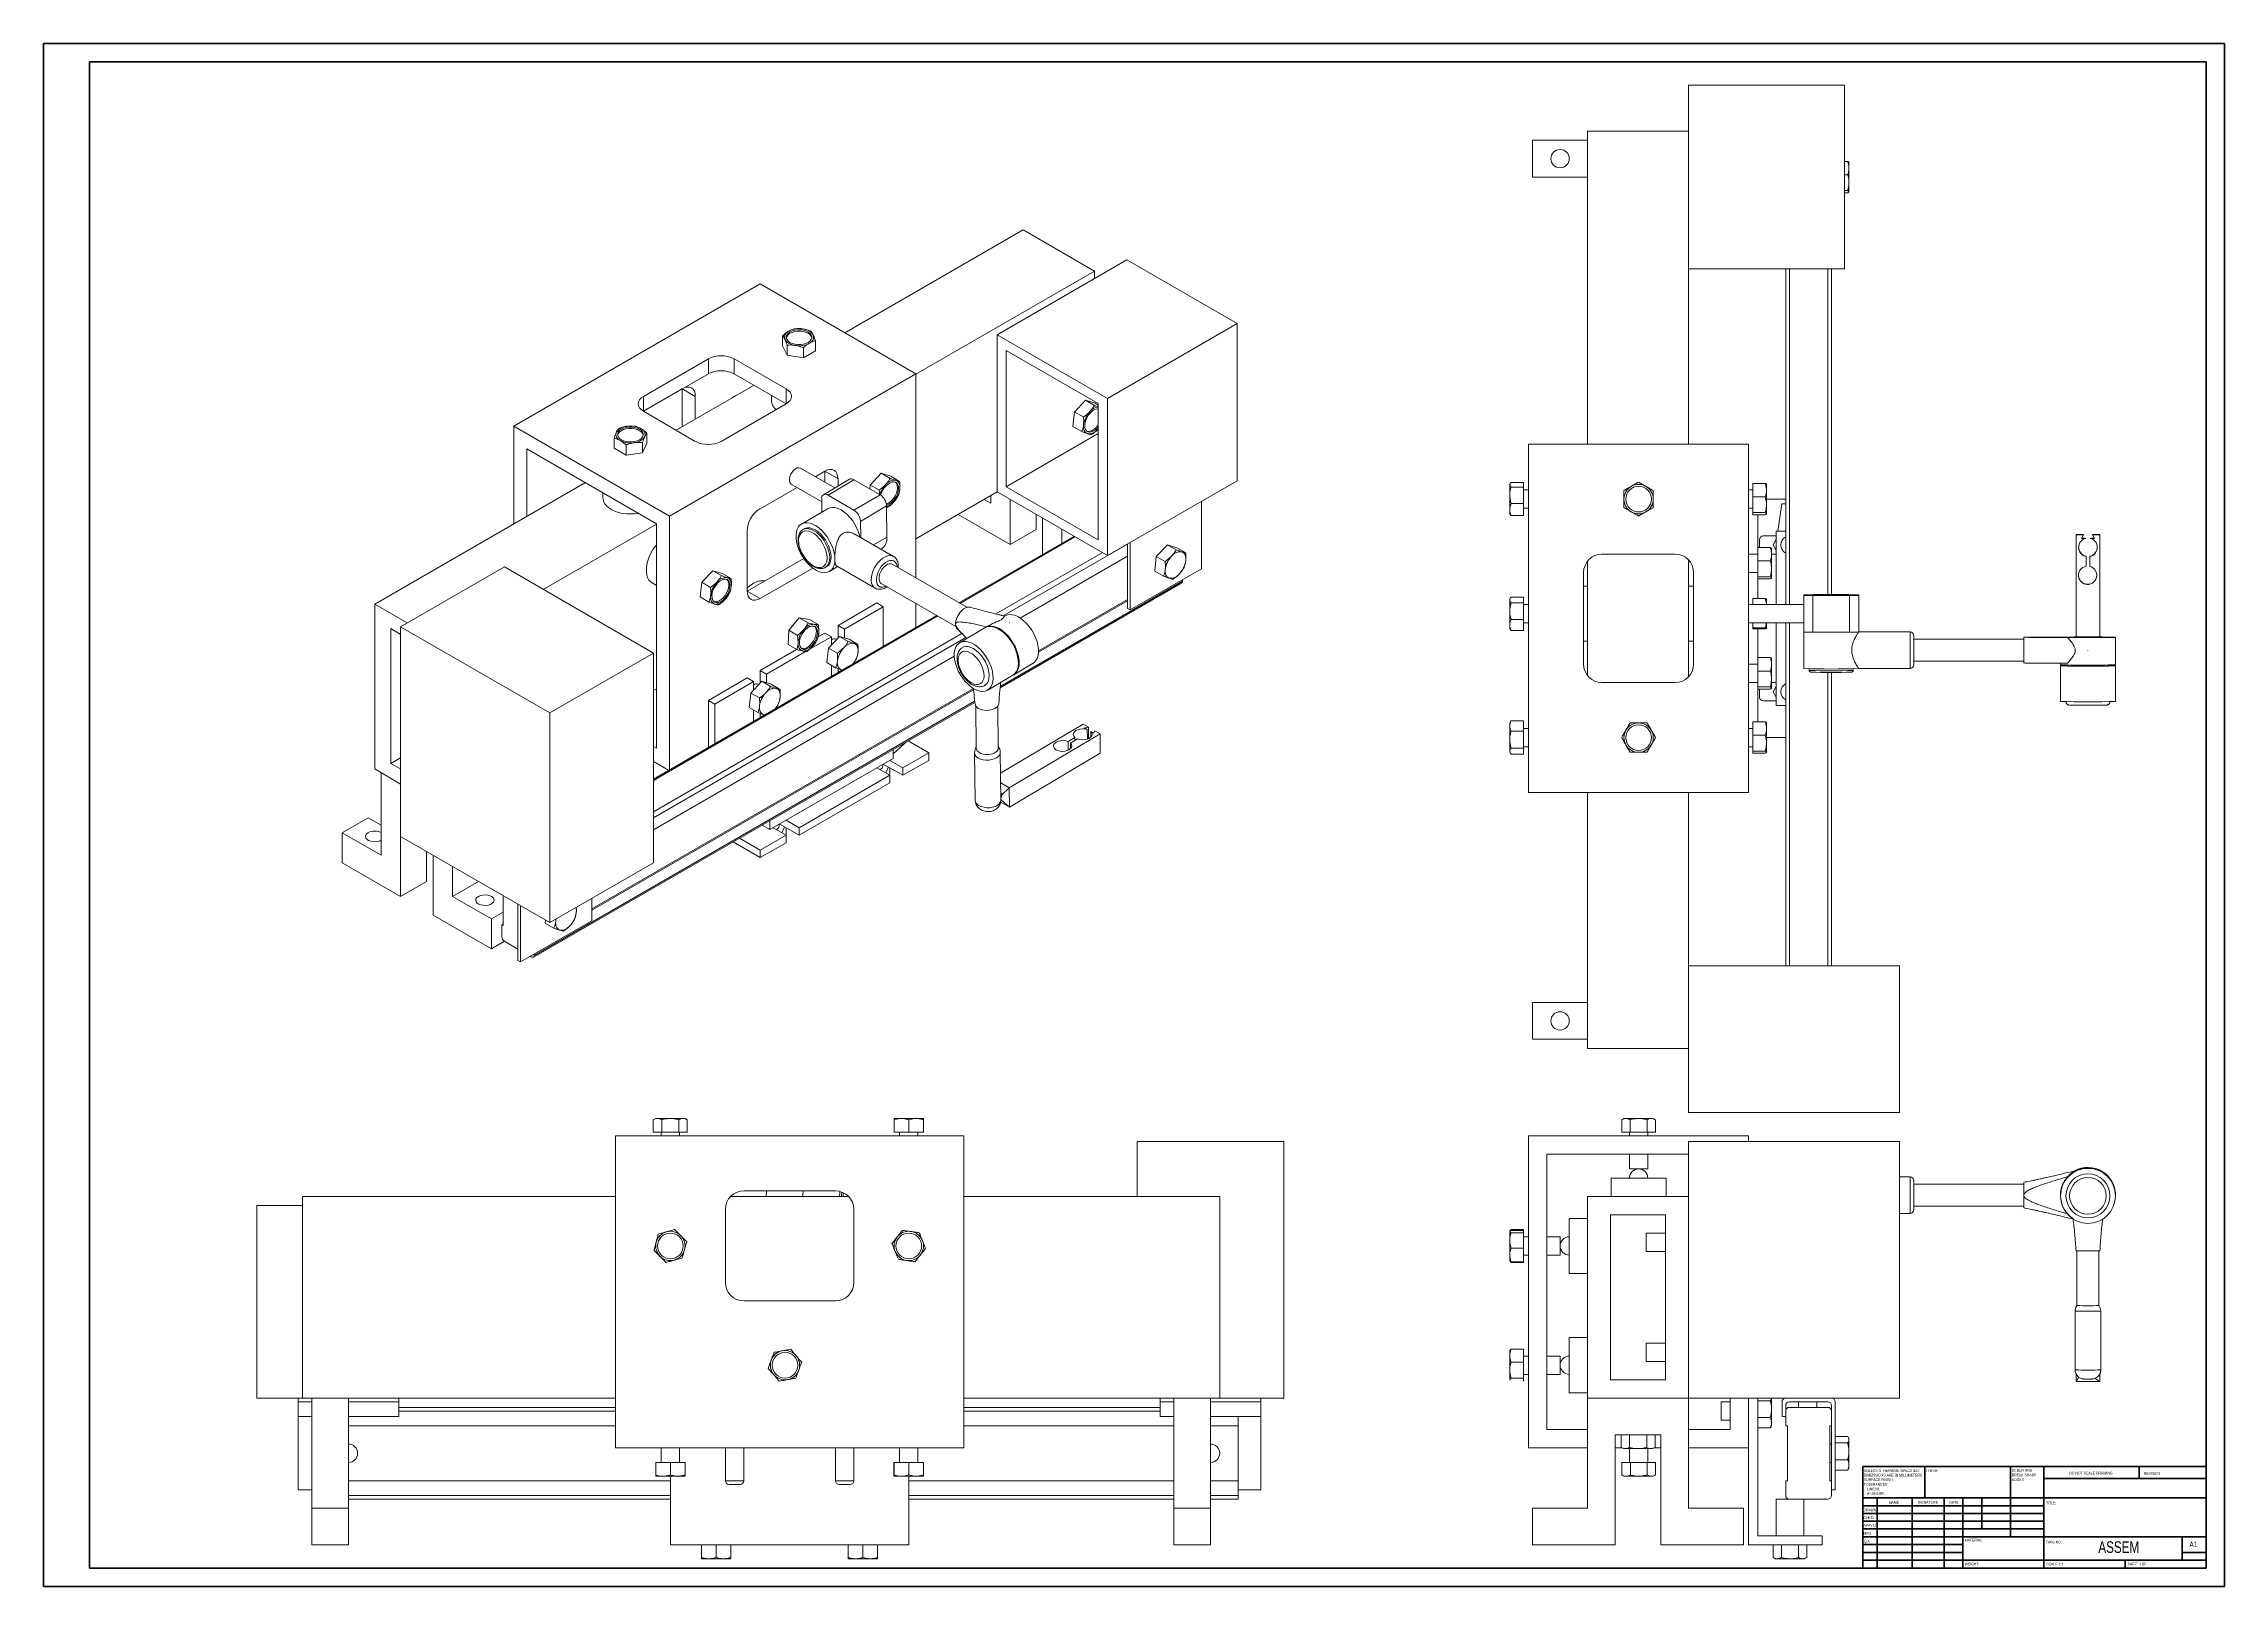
# Model space of a CAD drawing. Header units: millimetres. Extents: x 0 to 119, y 0 to 84.
import ezdxf

# ---------------------------------------------------------------- set-up
doc = ezdxf.new("R2010")
doc.units = ezdxf.units.MM
doc.styles.add('SLDTEXTSTYLE0', font='TXT', dxfattribs={"width": 0.75})
doc.styles.add('SLDTEXTSTYLE1', font='TXT', dxfattribs={"width": 0.6875})

# ---------------------------------------------------------------- blocks, each defined once
blk = doc.blocks.new('SW_NOTE_0')
at = {"color": 0, "linetype": 'Continuous', "lineweight": 0, "char_height": 0.15, "attachment_point": 1, "style": 'SLDTEXTSTYLE0'}
for s, insert in [('DEBUR AND', (0, 0.19)), ('BREAK SHARP', (0, -0.06)), ('EDGES', (0, -0.31))]:
    blk.add_mtext(s, dxfattribs=dict(at, insert=insert))
blk = doc.blocks.new('SW_NOTE_1')
at = {"color": 0, "linetype": 'Continuous', "lineweight": 0, "char_height": 0.15, "attachment_point": 1, "style": 'SLDTEXTSTYLE0'}
for s, insert in [('UNLESS OTHERWISE SPECIFIED:', (0, 0.19)), ('TOLERANCES:', (0, -0.56)), ('DIMENSIONS ARE IN MILLIMETERS', (0, -0.06)), ('SURFACE FINISH:', (0, -0.31)), ('ANGULAR:', (0.17, -1.06)), ('LINEAR:', (0.17, -0.81))]:
    blk.add_mtext(s, dxfattribs=dict(at, insert=insert))

msp = doc.modelspace()

# ---------------------------------------------------------------- linework, layer by layer
at = {"color": 7, "linetype": 'Continuous', "lineweight": 40}
for p, q in [((0.01, 0.02), (0.01, 84.12)), ((0.01, 84.12), (118.91, 84.12)), ((118.91, 0.02), (118.91, 84.12)), ((2.51, 1.02), (2.51, 83.12)), ((2.51, 83.12), (117.91, 83.12)), ((117.91, 1.02), (117.91, 83.12)), ((99.19, 6.55), (117.91, 6.55)), ((99.19, 6.55), (99.19, 1.02)), ((102.57, 4.85), (102.57, 6.55)), ((107.25, 6.55), (107.25, 2.72)), ((109.07, 6.55), (109.07, 1.02)), ((114.27, 5.91), (114.27, 6.55)), ((117.91, 6.55), (117.91, 1.02)), ((117.91, 4.85), (99.19, 4.85)), ((99.97, 4.85), (99.97, 1.02)), ((101.89, 4.85), (101.89, 1.02)), ((103.63, 4.85), (103.63, 1.02)), ((104.65, 1.02), (104.65, 4.85)), ((105.69, 3.15), (105.69, 4.85)), ((117.91, 5.91), (109.07, 5.91)), ((109.07, 4.42), (99.19, 4.42)), ((109.07, 4), (99.19, 4)), ((109.07, 3.57), (99.19, 3.57)), ((109.07, 3.15), (99.19, 3.15)), ((104.65, 2.72), (99.19, 2.72)), ((104.65, 2.72), (117.91, 2.72)), ((116.61, 1.45), (116.61, 2.72)), ((104.65, 2.3), (99.19, 2.3)), ((104.65, 1.87), (99.19, 1.87)), ((99.19, 1.45), (117.91, 1.45)), ((113.49, 1.02), (113.49, 1.45)), ((117.91, 1.87), (116.61, 1.87)), ((0.01, 0.02), (118.91, 0.02)), ((2.51, 1.02), (117.91, 1.02))]:
    msp.add_line(p, q, dxfattribs=at)
at = {"color": 7, "linetype": 'Continuous', "lineweight": 15}
for p, q in [((98.19, 81.85), (89.69, 81.85)), ((89.69, 81.85), (89.69, 79.35)), ((98.19, 71.85), (98.19, 81.85)), ((81.19, 76.85), (81.19, 78.85)), ((84.19, 78.85), (81.19, 78.85)), ((89.69, 79.35), (84.19, 79.35)), ((84.19, 79.35), (84.19, 62.29)), ((89.69, 62.29), (89.69, 79.35)), ((98.19, 77.7), (98.37, 77.7)), ((98.44, 77.33), (98.44, 77.65)), ((98.44, 77.33), (98.44, 76.54)), ((84.19, 76.85), (81.19, 76.85)), ((98.19, 76.97), (98.37, 76.97)), ((98.19, 76.11), (98.37, 76.11)), ((98.44, 76.54), (98.44, 76.05)), ((98.19, 75.99), (98.37, 75.99)), ((53.41, 73.97), (43.69, 68.35)), ((57.3, 71.72), (53.41, 73.97)), ((47.56, 66.1), (57.3, 71.72)), ((59.07, 72.33), (52, 68.25)), ((57.3, 71.72), (57.3, 71.31)), ((65.08, 68.86), (59.07, 72.33)), ((89.69, 71.85), (98.19, 71.85)), ((94.99, 53.54), (94.99, 71.85)), ((97.49, 54.09), (97.49, 71.85)), ((39.08, 71.02), (25.64, 63.26)), ((47.56, 66.12), (39.08, 71.02)), ((40.3, 67.64), (40.3, 68.2)), ((42.09, 67.37), (42.09, 67.92)), ((52, 68.25), (52, 59.68)), ((52, 68.25), (58.01, 64.78)), ((58.01, 64.78), (65.08, 68.86)), ((65.08, 68.86), (65.08, 60.29)), ((36.25, 66.94), (32.71, 64.89)), ((36.25, 66.12), (36.25, 66.94)), ((40.49, 65.3), (37.66, 66.94)), ((37.66, 66.12), (37.66, 66.94)), ((40.3, 67.64), (40.54, 67.13)), ((40.54, 67.13), (40.54, 67.68)), ((40.54, 67.13), (41.44, 66.99)), ((41.44, 66.99), (41.44, 67.55)), ((41.44, 66.99), (42.09, 67.37)), ((57.51, 64.5), (52.49, 67.39)), ((52.49, 67.39), (52.49, 59.96)), ((32.71, 64.08), (36.25, 66.12)), ((34.13, 58.36), (47.56, 66.12)), ((38.74, 65.5), (34.5, 63.05)), ((37.66, 66.12), (40.49, 64.49)), ((47.56, 66.12), (47.56, 55)), ((32.71, 64.08), (34.83, 65.3)), ((35.54, 64.89), (34.83, 65.3)), ((34.83, 65.3), (34.83, 63.24)), ((35.54, 64.89), (35.54, 63.65)), ((36.95, 62.44), (40.49, 64.49)), ((39.7, 64.94), (39.7, 64.65)), ((56.82, 64.68), (56.22, 64.04)), ((56.82, 64.68), (57.3, 64.4)), ((57.34, 64.52), (56.82, 64.68)), ((57.34, 64.52), (57.51, 64.42)), ((57.51, 57.07), (57.51, 64.5)), ((58.01, 64.78), (58.01, 56.21)), ((25.64, 63.26), (25.64, 57.93)), ((25.64, 63.26), (34.13, 58.36)), ((32.71, 64.08), (35.54, 62.44)), ((56.22, 64.04), (56.13, 63.25)), ((56.13, 63.25), (56.61, 62.97)), ((56.22, 64.04), (56.7, 63.77)), ((57.48, 63.1), (57.51, 63.13)), ((57.48, 63.1), (57.51, 63.13)), ((33.42, 57.95), (26.35, 62.04)), ((26.35, 58.34), (26.35, 62.04)), ((31.11, 62.06), (31.11, 62.62)), ((31.11, 62.06), (31.77, 61.68)), ((31.77, 61.68), (31.77, 62.24)), ((32.66, 61.82), (32.66, 62.38)), ((32.66, 61.82), (32.9, 62.34)), ((32.9, 62.34), (32.9, 62.89)), ((57.51, 62.86), (52.49, 59.96)), ((80.97, 62.29), (80.97, 43.29)), ((92.97, 62.29), (80.97, 62.29)), ((92.97, 43.29), (92.97, 62.29)), ((31.77, 61.68), (32.66, 61.82)), ((43.14, 59.9), (41.27, 60.98)), ((42.61, 60.81), (42.09, 60.51)), ((42.61, 60.81), (43.32, 60.4)), ((42.61, 60.81), (42.61, 60.21)), ((45.68, 60.7), (45.08, 60.06)), ((45.68, 60.7), (46.16, 60.42)), ((46.2, 60.54), (45.68, 60.7)), ((29.55, 60.19), (18.06, 53.56)), ((30.5, 59.64), (30.5, 59.34)), ((41.09, 59.93), (39.08, 58.77)), ((40.77, 60.11), (42.43, 59.15)), ((43.94, 60.37), (42.53, 59.53)), ((44.19, 60.35), (42.78, 59.51)), ((44.19, 58.69), (42.78, 59.51)), ((43.32, 60), (43.32, 60.4)), ((45.61, 59.53), (44.19, 60.35)), ((44.19, 58.69), (45.61, 59.53)), ((45.08, 60.06), (45.06, 59.85)), ((45.08, 60.06), (45.56, 59.79)), ((46.2, 60.54), (46.68, 60.26)), ((47.56, 57.12), (52, 59.68)), ((51.65, 59.47), (51.65, 59.07)), ((52, 59.68), (58.01, 56.21)), ((52.49, 59.96), (57.51, 57.07)), ((58.01, 56.21), (65.08, 60.29)), ((79.96, 60.12), (79.94, 60.09)), ((79.94, 60.07), (79.94, 60.09)), ((79.94, 59.5), (79.94, 60.07)), ((79.94, 58.73), (79.94, 59.5)), ((80.69, 60.19), (80.02, 60.19)), ((80.69, 59.95), (80.02, 59.95)), ((80.69, 59.95), (80.69, 60.19)), ((80.69, 59.06), (80.69, 59.95)), ((80.97, 59.79), (80.69, 59.79)), ((93.19, 59.79), (92.97, 59.79)), ((93.19, 60.15), (93.19, 59.42)), ((93.19, 60.15), (93.87, 60.15)), ((93.94, 59.78), (93.94, 60.09)), ((93.94, 59.78), (93.94, 58.99)), ((34.13, 58.36), (34.13, 44.53)), ((42.74, 58.77), (41.33, 57.93)), ((42.43, 59.31), (42.44, 58.59)), ((44.55, 58.08), (45.96, 58.92)), ((45.98, 57.22), (45.96, 58.92)), ((45.97, 58.83), (45.99, 58.83)), ((49.88, 58.45), (52.71, 56.82)), ((51.65, 59.07), (51.29, 59.27)), ((52.71, 56.82), (52.71, 59.27)), ((54.12, 57.64), (54.12, 58.45)), ((63.14, 59.17), (63.14, 55.49)), ((79.94, 58.49), (79.94, 58.73)), ((79.94, 58.49), (79.96, 58.47)), ((80.69, 59.06), (80.02, 59.06)), ((80.69, 58.4), (80.02, 58.4)), ((80.69, 58.4), (80.69, 59.06)), ((80.69, 58.79), (80.97, 58.79)), ((92.97, 58.79), (93.19, 58.79)), ((93.19, 59.42), (93.87, 59.42)), ((93.19, 59.42), (93.19, 58.56)), ((93.19, 58.56), (93.87, 58.56)), ((93.19, 58.56), (93.19, 58.44)), ((93.19, 58.44), (93.87, 58.44)), ((93.47, 56.29), (93.47, 58.44)), ((94.99, 59.29), (93.94, 59.29)), ((93.94, 58.99), (93.94, 58.5)), ((94.77, 59.04), (94.57, 57.54)), ((94.87, 59.04), (94.77, 59.04)), ((94.99, 59.04), (94.87, 59.04)), ((27.25, 54.37), (33.42, 57.93)), ((33.42, 45.71), (33.42, 57.95)), ((38.37, 57.55), (38.37, 54.28)), ((41.48, 57.67), (41.41, 57.63)), ((46.34, 56.17), (44.24, 57.38)), ((44.55, 58.08), (44.56, 57.2)), ((56.18, 57.26), (49.91, 53.64)), ((52.71, 56.82), (54.12, 57.64)), ((54.47, 58.25), (54.47, 56.28)), ((55.53, 56.89), (55.53, 57.64)), ((93.57, 57.09), (93.57, 56.65)), ((94.47, 57.29), (93.77, 57.29)), ((94.3, 56.79), (94.47, 57.1)), ((94.99, 57.54), (94.47, 57.54)), ((94.47, 57.54), (94.47, 53.54)), ((111.22, 57.37), (110.82, 57.37)), ((110.82, 57.37), (110.82, 57.35)), ((110.82, 57.35), (111.22, 57.35)), ((110.82, 57.35), (110.82, 51.78)), ((111.22, 57.35), (111.12, 57.15)), ((111.12, 57.15), (111.33, 57.15)), ((111.33, 57.17), (111.13, 57.17)), ((111.22, 57.37), (111.22, 57.35)), ((111.33, 57.17), (111.33, 57.15)), ((111.81, 57.17), (111.61, 57.17)), ((111.61, 57.15), (111.61, 57.17)), ((111.61, 57.15), (111.82, 57.15)), ((112.12, 57.37), (111.72, 57.37)), ((111.72, 57.35), (111.72, 57.37)), ((111.82, 57.15), (111.72, 57.35)), ((111.72, 57.35), (112.12, 57.35)), ((112.12, 57.35), (112.12, 57.37)), ((112.12, 57.35), (112.12, 51.78)), ((41.45, 56.06), (38.37, 54.28)), ((45.66, 56.56), (45.71, 56.59)), ((59.11, 56.19), (53.25, 52.81)), ((59.11, 53.33), (59.11, 56.84)), ((59.25, 56.92), (59.25, 53.25)), ((60.67, 56.17), (60.59, 55.37)), ((61.28, 56.8), (60.67, 56.17)), ((60.67, 56.17), (61.15, 55.89)), ((61.28, 56.8), (61.76, 56.52)), ((61.8, 56.64), (61.28, 56.8)), ((61.8, 56.64), (62.28, 56.36)), ((84.19, 55.93), (84.19, 49.66)), ((88.97, 56.29), (84.97, 56.29)), ((89.69, 49.61), (89.69, 55.98)), ((92.97, 56.29), (93.47, 56.29)), ((93.47, 56.65), (94.15, 56.65)), ((93.47, 56.29), (93.47, 55.92)), ((93.47, 55.92), (94.15, 55.92)), ((93.47, 55.92), (93.47, 55.29)), ((94.22, 56.28), (94.22, 56.59)), ((94.22, 56.29), (94.47, 56.29)), ((94.22, 56.28), (94.22, 55.49)), ((94.47, 56.49), (94.3, 56.79)), ((111.37, 56.18), (111.37, 56.16)), ((111.37, 56.16), (111.37, 55.63)), ((111.57, 56.18), (111.57, 56.16)), ((111.57, 55.62), (111.57, 56.16)), ((25.13, 55.6), (19.47, 52.33)), ((25.13, 55.6), (33.26, 50.9)), ((33.18, 54.73), (33.42, 54.59)), ((35.89, 54.76), (35.8, 53.96)), ((36.49, 55.39), (35.89, 54.76)), ((35.89, 54.76), (36.37, 54.48)), ((36.49, 55.39), (36.97, 55.12)), ((37.01, 55.23), (36.49, 55.39)), ((37.01, 55.23), (37.49, 54.96)), ((39.08, 53.87), (41.95, 55.53)), ((42.63, 55.57), (42.7, 55.61)), ((42.86, 55.35), (43.3, 55.61)), ((43.24, 55.65), (45.34, 54.44)), ((45.68, 54.7), (49.75, 52.35)), ((50.34, 53.4), (46.28, 55.74)), ((52.16, 49.01), (62.07, 54.73)), ((63.14, 55.49), (59.25, 53.25)), ((60.59, 55.37), (61.07, 55.09)), ((62.11, 54.82), (62.11, 54.9)), ((83.97, 55.29), (83.97, 50.29)), ((89.97, 50.29), (89.97, 55.29)), ((92.97, 55.29), (93.47, 55.29)), ((93.47, 53.87), (93.47, 55.29)), ((93.47, 55.06), (94.15, 55.06)), ((93.47, 54.94), (94.15, 54.94)), ((94.22, 55.49), (94.22, 55)), ((18.06, 53.56), (19.83, 52.54)), ((18.06, 53.56), (18.06, 44.58)), ((35.8, 53.96), (36.28, 53.68)), ((38.37, 54.28), (39.08, 53.87)), ((43.32, 52.4), (45.44, 53.63)), ((45.79, 53.42), (45.44, 53.63)), ((47.56, 53.62), (47.56, 52.29)), ((59.11, 53.82), (54.25, 51.02)), ((59.11, 53.74), (54.25, 50.94)), ((79.97, 53.9), (79.94, 53.84)), ((79.94, 53.8), (79.94, 53.84)), ((79.94, 53.19), (79.94, 53.8)), ((80.69, 53.95), (80.02, 53.95)), ((80.69, 53.64), (80.02, 53.64)), ((80.69, 53.64), (80.69, 53.95)), ((80.69, 52.73), (80.69, 53.64)), ((80.97, 53.54), (80.69, 53.54)), ((84.19, 54.54), (83.97, 54.54)), ((89.97, 54.54), (89.69, 54.54)), ((95.97, 53.54), (92.97, 53.54)), ((93.19, 53.87), (93.87, 53.87)), ((93.19, 53.87), (93.19, 53.54)), ((93.94, 53.84), (93.94, 53.54)), ((95.97, 54.07), (95.97, 54.04)), ((95.97, 53.04), (95.97, 54.04)), ((98.47, 54.03), (96.47, 54.03)), ((96.47, 54.03), (96.47, 52.03)), ((97.57, 54.09), (97.37, 54.09)), ((98.47, 52.03), (98.47, 54.03)), ((98.97, 54.07), (98.97, 54.04)), ((98.97, 52.04), (98.97, 54.04)), ((19.47, 52.33), (27.6, 47.64)), ((19.47, 40.9), (19.47, 52.33)), ((48.71, 52.95), (33.26, 44.03)), ((41.21, 52.82), (40.63, 52.14)), ((40.89, 52.44), (40.83, 52.37)), ((41.21, 52.82), (41.69, 52.54)), ((41.76, 52.72), (41.21, 52.82)), ((41.76, 52.72), (42.24, 52.45)), ((43.32, 52.4), (43.67, 52.2)), ((43.32, 51.72), (43.32, 52.4)), ((43.67, 52.2), (45.79, 53.42)), ((45.79, 51.26), (45.79, 53.42)), ((51.47, 52.36), (51.37, 52.3)), ((52.43, 52.93), (52.39, 52.91)), ((52.67, 52.56), (52.69, 52.57)), ((52.68, 52.56), (52.67, 52.56)), ((52.69, 52.57), (52.68, 52.56)), ((59.25, 53.25), (59.11, 53.33)), ((79.94, 52.43), (79.94, 53.19)), ((79.94, 52.24), (79.94, 52.43)), ((80.69, 52.73), (80.02, 52.73)), ((80.69, 52.13), (80.69, 52.73)), ((80.69, 52.54), (80.97, 52.54)), ((92.97, 52.54), (95.97, 52.54)), ((93.19, 52.54), (93.19, 52.27)), ((93.94, 52.54), (93.94, 52.25)), ((94.47, 52.54), (94.47, 48.04)), ((94.99, 33.85), (94.99, 52.54)), ((95.97, 52.04), (95.97, 53.04)), ((18.94, 52.23), (19.47, 51.92)), ((18.94, 44.88), (18.94, 52.23)), ((40.63, 52.14), (40.6, 51.37)), ((40.6, 51.37), (41.08, 51.09)), ((40.63, 52.14), (41.11, 51.86)), ((41.72, 51.07), (42.96, 51.79)), ((42.23, 51.78), (42.61, 51.99)), ((42.61, 51.99), (42.96, 51.79)), ((42.8, 51.17), (42.71, 50.38)), ((43.4, 51.81), (42.8, 51.17)), ((42.8, 51.17), (43.28, 50.9)), ((42.96, 51.79), (42.96, 51.35)), ((43.24, 51.64), (43.21, 51.65)), ((43.4, 51.81), (43.88, 51.53)), ((43.92, 51.65), (43.4, 51.81)), ((43.67, 51.73), (43.67, 52.2)), ((43.92, 51.65), (44.4, 51.37)), ((51.33, 52.28), (49.95, 51.46)), ((79.94, 52.24), (79.97, 52.19)), ((79.98, 52.19), (80.02, 52.13)), ((80.69, 52.13), (80.02, 52.13)), ((83.97, 51.54), (84.19, 51.54)), ((89.69, 51.54), (89.97, 51.54)), ((93.19, 52.27), (93.87, 52.27)), ((93.19, 52.27), (93.19, 52.22)), ((93.19, 52.22), (93.87, 52.22)), ((93.47, 50.29), (93.47, 52.22)), ((95.97, 52.04), (95.97, 50.06)), ((98.47, 52.03), (96.47, 52.03)), ((101.77, 52.06), (98.97, 52.06)), ((101.97, 51.86), (101.97, 50.26)), ((107.97, 51.66), (101.97, 51.66)), ((108.03, 51.76), (107.97, 51.74)), ((107.97, 51.74), (107.97, 50.37)), ((112.97, 50.26), (112.97, 51.76)), ((33.26, 50.9), (27.6, 47.64)), ((33.26, 50.9), (33.26, 39.47)), ((49.66, 50.73), (33.26, 41.27)), ((39.08, 49.95), (41.06, 51.1)), ((39.08, 49.95), (39.43, 49.75)), ((39.08, 49.27), (39.08, 49.95)), ((39.43, 49.75), (41.59, 51)), ((42.71, 50.38), (43.19, 50.1)), ((42.96, 50.23), (42.96, 49.63)), ((43.32, 49.84), (43.32, 50.05)), ((43.5, 49.99), (43.56, 49.98)), ((52.9, 49.72), (53.96, 50.35)), ((92.97, 50.29), (93.47, 50.29)), ((93.47, 50.65), (94.15, 50.65)), ((93.47, 50.29), (93.47, 49.92)), ((94.22, 50.28), (94.22, 50.59)), ((94.22, 50.28), (94.22, 49.49)), ((96.27, 50.05), (96.27, 49.96)), ((98.67, 49.96), (98.67, 50.05)), ((98.97, 50.06), (101.77, 50.06)), ((101.97, 50.46), (107.97, 50.46)), ((107.97, 50.37), (108.02, 50.36)), ((109.97, 50.36), (109.97, 50.26)), ((109.97, 50.21), (109.97, 48.26)), ((110.07, 50.25), (110.07, 50.21)), ((111.47, 51.03), (111.47, 51.05)), ((111.47, 51.05), (111.47, 51.04)), ((111.47, 51.04), (111.47, 51.03)), ((112.87, 50.21), (112.87, 50.25)), ((112.97, 48.26), (112.97, 50.21)), ((50.7, 48.97), (29.9, 36.96)), ((50.7, 48.89), (29.9, 36.88)), ((33.26, 48.86), (33.42, 48.95)), ((36.25, 48.32), (38.37, 49.54)), ((36.6, 48.12), (38.72, 49.34)), ((38.37, 49.54), (38.72, 49.34)), ((39.16, 49.36), (38.56, 48.72)), ((38.72, 49.34), (38.72, 48.9)), ((39, 49.19), (38.97, 49.2)), ((39.16, 49.36), (39.64, 49.08)), ((39.68, 49.2), (39.16, 49.36)), ((39.43, 49.28), (39.43, 49.75)), ((39.68, 49.2), (40.16, 48.92)), ((51.48, 48.88), (52.86, 49.7)), ((84.97, 49.29), (88.97, 49.29)), ((92.97, 49.29), (93.47, 49.29)), ((93.47, 49.92), (94.15, 49.92)), ((93.47, 49.92), (93.47, 49.29)), ((93.47, 47.15), (93.47, 49.29)), ((93.47, 49.06), (94.15, 49.06)), ((93.47, 48.94), (94.15, 48.94)), ((93.57, 48.94), (93.57, 48.49)), ((94.22, 49.49), (94.22, 49)), ((94.47, 49.29), (94.22, 49.29)), ((94.3, 48.79), (94.47, 49.1)), ((94.47, 48.49), (94.3, 48.79)), ((97.49, 33.85), (97.49, 49.84)), ((26.71, 34.32), (50.78, 48.21)), ((27.6, 47.64), (27.6, 36.21)), ((36.25, 48.32), (36.25, 45.75)), ((36.6, 48.12), (36.25, 48.32)), ((36.6, 45.96), (36.6, 48.12)), ((38.56, 48.72), (38.47, 47.93)), ((38.47, 47.93), (38.95, 47.65)), ((38.56, 48.72), (39.04, 48.45)), ((38.72, 47.78), (38.72, 47.18)), ((39.08, 47.39), (39.08, 47.6)), ((50.84, 48), (50.86, 45.71)), ((52.03, 48), (52.08, 48.14)), ((52.06, 45.72), (52.04, 48.02)), ((93.77, 48.29), (94.47, 48.29)), ((94.47, 48.04), (94.99, 48.04)), ((39.26, 47.54), (39.32, 47.53)), ((56.69, 47.02), (52.18, 44.35)), ((57.61, 46.49), (52.66, 43.56)), ((56.69, 47.02), (56.97, 46.86)), ((56.97, 46.86), (56.76, 46.82)), ((56.76, 46.82), (56.91, 46.73)), ((56.92, 46.21), (56.91, 46.73)), ((56.98, 46.24), (56.97, 46.86)), ((57.11, 46.62), (57.25, 46.53)), ((57.11, 46.62), (57.11, 46.33)), ((57.25, 46.53), (57.33, 46.66)), ((57.33, 46.66), (57.61, 46.49)), ((57.61, 46.49), (57.62, 45.44)), ((79.98, 47.16), (79.94, 47.09)), ((79.94, 46.92), (79.94, 47.09)), ((79.94, 46.18), (79.94, 46.92)), ((80.69, 47.21), (80.02, 47.21)), ((80.69, 46.64), (80.02, 46.64)), ((80.69, 46.64), (80.69, 47.21)), ((80.97, 46.79), (80.69, 46.79)), ((80.69, 45.72), (80.69, 46.64)), ((93.19, 46.79), (92.97, 46.79)), ((93.19, 47.15), (93.19, 46.42)), ((93.19, 47.15), (93.87, 47.15)), ((93.19, 46.42), (93.87, 46.42)), ((93.19, 46.42), (93.19, 45.56)), ((93.94, 46.78), (93.94, 47.09)), ((93.94, 46.78), (93.94, 45.99)), ((19.47, 45.19), (18.94, 44.88)), ((33.42, 45.71), (33.26, 45.8)), ((46.32, 45.64), (46.32, 45.15)), ((46.85, 44.64), (48.27, 45.46)), ((48.27, 45.46), (47.14, 46.11)), ((48.27, 45.05), (48.27, 45.46)), ((50.77, 45.46), (50.8, 42.87)), ((52.2, 42.88), (52.17, 45.48)), ((57.62, 45.44), (52.67, 42.5)), ((56.24, 46.3), (55.86, 46.08)), ((55.86, 45.6), (55.86, 46.08)), ((56, 45.99), (56.38, 46.22)), ((56, 45.69), (56, 45.99)), ((56.24, 46.13), (56.24, 46.3)), ((79.94, 45.55), (79.94, 46.18)), ((79.94, 45.49), (79.94, 45.55)), ((79.94, 45.49), (79.98, 45.43)), ((80.69, 45.72), (80.02, 45.72)), ((80.69, 45.38), (80.02, 45.38)), ((80.69, 45.79), (80.97, 45.79)), ((80.69, 45.38), (80.69, 45.72)), ((92.97, 45.79), (93.19, 45.79)), ((93.19, 45.56), (93.87, 45.56)), ((93.19, 45.56), (93.19, 45.44)), ((93.19, 45.44), (93.87, 45.44)), ((94.99, 46.29), (93.94, 46.29)), ((93.94, 45.99), (93.94, 45.5)), ((18.06, 44.58), (19.47, 43.76)), ((18.41, 44.37), (18.41, 39.88)), ((18.94, 44.88), (19.47, 44.58)), ((33.26, 44.98), (34.08, 44.51)), ((39.61, 41.28), (46.32, 45.15)), ((41.2, 41.38), (46.15, 44.24)), ((45.44, 44.64), (46.15, 44.24)), ((45.76, 44.75), (45.76, 44.83)), ((46.85, 44.24), (45.79, 44.85)), ((46.07, 44.69), (45.92, 44.37)), ((46.15, 44.33), (46.13, 44.25)), ((46.85, 44.64), (46.15, 45.05)), ((46.15, 44.64), (46.15, 44.33)), ((46.15, 43.83), (46.15, 44.24)), ((46.85, 44.24), (48.27, 45.05)), ((46.85, 44.24), (46.85, 44.64)), ((41.2, 40.97), (46.15, 43.83)), ((52.66, 43.56), (52.19, 43.83)), ((52.67, 42.5), (52.21, 42.9)), ((52.66, 43.56), (52.24, 43.16)), ((52.67, 42.5), (52.66, 43.56)), ((80.97, 43.29), (92.97, 43.29)), ((84.19, 43.29), (84.19, 29.35)), ((89.69, 33.85), (89.69, 43.29)), ((16.29, 41.1), (17.7, 41.92)), ((18.41, 41.51), (17.7, 41.92)), ((39.61, 41.76), (39.61, 41.28)), ((41.2, 41.38), (40.49, 41.79)), ((52.19, 42.78), (52.67, 42.5)), ((16.29, 41.1), (16.29, 39.47)), ((18.41, 39.88), (16.29, 41.1)), ((27.6, 36.21), (19.47, 40.9)), ((19.47, 37.63), (19.47, 40.9)), ((37.6, 40.6), (39.08, 39.75)), ((39.08, 40.15), (37.95, 40.8)), ((39.08, 40.15), (40.49, 40.97)), ((39.08, 39.75), (40.49, 40.56)), ((39.19, 41.52), (39.61, 41.28)), ((39.78, 41.38), (40.49, 40.97)), ((40.11, 41.48), (40.11, 41.57)), ((41.2, 40.97), (40.14, 41.58)), ((40.41, 41.43), (40.26, 41.1)), ((40.5, 41.06), (40.47, 40.98)), ((40.49, 40.56), (40.49, 40.97)), ((40.5, 41.37), (40.5, 41.06)), ((41.2, 40.97), (41.2, 41.38)), ((16.29, 39.47), (19.47, 37.63)), ((20.89, 38.45), (20.89, 40.08)), ((21.24, 39.88), (21.24, 36.61)), ((22.3, 37.63), (22.3, 39.27)), ((33.26, 39.47), (27.6, 36.21)), ((39.08, 39.75), (39.08, 40.15)), ((19.47, 37.63), (20.89, 38.45)), ((22.3, 37.63), (23.72, 38.45)), ((23.72, 38.45), (23.72, 38.45)), ((25.06, 37.68), (23.72, 38.45)), ((24.42, 36.41), (22.3, 37.63)), ((25.06, 36.04), (25.06, 37.68)), ((25.87, 34.14), (25.87, 37.21)), ((26.01, 37.13), (26.01, 34.06)), ((29.9, 37.53), (29.9, 36.31)), ((21.24, 36.61), (24.42, 34.78)), ((24.42, 36.41), (25.06, 36.78)), ((24.42, 34.78), (24.42, 36.41)), ((25.06, 36.12), (24.99, 36.08)), ((24.99, 36.08), (24.99, 35.43)), ((24.99, 36.08), (25.06, 36.04)), ((29.9, 36.31), (26.01, 34.06)), ((27.37, 36.34), (27.35, 36.18)), ((27.35, 36.18), (27.83, 35.91)), ((27.93, 36.4), (27.93, 36.27)), ((24.42, 34.78), (25.13, 35.19)), ((25.13, 35.19), (25.87, 34.76)), ((26.76, 34.41), (26.76, 34.49)), ((26.01, 34.06), (25.87, 34.14)), ((26.54, 34.37), (26.61, 34.33)), ((89.69, 33.85), (89.69, 25.85)), ((89.69, 33.85), (101.19, 33.85)), ((101.19, 33.85), (101.19, 25.85)), ((81.19, 29.85), (81.19, 31.85)), ((84.19, 31.85), (81.19, 31.85)), ((84.19, 29.85), (81.19, 29.85)), ((84.19, 29.35), (89.69, 29.35)), ((33.38, 25.53), (33.25, 25.45)), ((33.25, 24.78), (33.25, 25.45)), ((33.38, 25.53), (33.48, 25.53)), ((33.48, 25.53), (34.18, 25.53)), ((33.72, 24.78), (33.72, 25.45)), ((34.18, 25.53), (34.87, 25.53)), ((34.64, 24.78), (34.64, 25.45)), ((34.87, 25.53), (34.98, 25.53)), ((35.1, 25.45), (34.98, 25.53)), ((35.1, 24.78), (35.1, 25.45)), ((46.38, 25.53), (46.78, 25.53)), ((46.38, 24.78), (46.38, 25.45)), ((46.78, 25.53), (47.58, 25.53)), ((47.18, 24.78), (47.18, 25.45)), ((47.58, 25.53), (47.98, 25.53)), ((47.98, 24.78), (47.98, 25.45)), ((86.17, 25.53), (86.05, 25.45)), ((86.05, 24.78), (86.05, 25.45)), ((86.17, 25.53), (86.28, 25.53)), ((86.28, 25.53), (86.97, 25.53)), ((86.51, 24.78), (86.51, 25.45)), ((86.97, 25.53), (87.66, 25.53)), ((87.43, 24.78), (87.43, 25.45)), ((87.66, 25.53), (87.77, 25.53)), ((87.89, 25.45), (87.77, 25.53)), ((87.89, 24.78), (87.89, 25.45)), ((89.69, 25.85), (101.19, 25.85)), ((31.18, 24.58), (31.18, 7.58)), ((31.18, 24.58), (50.18, 24.58)), ((33.25, 24.78), (33.72, 24.78)), ((33.68, 24.78), (33.68, 24.58)), ((33.72, 24.78), (34.64, 24.78)), ((34.64, 24.78), (35.1, 24.78)), ((34.68, 24.58), (34.68, 24.78)), ((46.38, 24.78), (47.18, 24.78)), ((46.68, 24.78), (46.68, 24.58)), ((47.18, 24.78), (47.98, 24.78)), ((47.68, 24.58), (47.68, 24.78)), ((50.18, 24.58), (50.18, 7.58)), ((59.63, 21.28), (59.63, 24.28)), ((59.63, 24.28), (67.63, 24.28)), ((67.63, 10.28), (67.63, 24.28)), ((80.97, 24.58), (80.97, 7.58)), ((80.97, 24.58), (92.97, 24.58)), ((86.05, 24.78), (86.51, 24.78)), ((86.47, 24.78), (86.47, 24.58)), ((86.51, 24.78), (87.43, 24.78)), ((87.43, 24.78), (87.89, 24.78)), ((87.47, 24.58), (87.47, 24.78)), ((89.69, 24.28), (101.19, 24.28)), ((89.69, 10.28), (89.69, 24.28)), ((92.97, 24.58), (92.97, 24.28)), ((101.19, 24.28), (101.19, 10.28)), ((89.69, 23.58), (81.97, 23.58)), ((81.97, 8.58), (81.97, 23.58)), ((86.47, 23.58), (86.47, 22.78)), ((86.47, 22.78), (86.97, 22.78)), ((86.97, 22.78), (87.47, 22.78)), ((87.47, 22.78), (87.47, 23.58)), ((111.47, 22.85), (111.47, 22.85)), ((111.47, 22.85), (111.47, 22.85)), ((111.47, 22.85), (111.47, 22.85)), ((43.18, 21.58), (38.18, 21.58)), ((39.41, 21.28), (39.42, 21.58)), ((41.42, 21.58), (41.41, 21.36)), ((85.47, 22.28), (85.47, 21.28)), ((86.15, 22.28), (85.47, 22.28)), ((88.47, 22.28), (86.15, 22.28)), ((88.47, 21.28), (88.47, 22.28)), ((101.77, 22.35), (101.19, 22.35)), ((101.97, 22.15), (101.97, 20.55)), ((107.97, 21.95), (101.97, 21.95)), ((107.97, 21.34), (107.97, 22.04)), ((11.63, 20.78), (11.63, 10.28)), ((11.63, 20.78), (14.13, 20.78)), ((14.13, 21.28), (31.18, 21.28)), ((14.13, 21.28), (14.13, 10.28)), ((37.18, 20.58), (37.18, 16.58)), ((37.46, 21.28), (43.89, 21.28)), ((41.41, 21.36), (41.41, 21.28)), ((44.18, 16.58), (44.18, 20.58)), ((50.18, 21.28), (64.13, 21.28)), ((64.13, 21.28), (64.13, 10.28)), ((84.19, 21.28), (89.69, 21.28)), ((84.19, 21.28), (84.19, 10.28)), ((85.44, 20.28), (88.44, 20.28)), ((85.44, 11.28), (85.44, 20.28)), ((88.44, 11.28), (88.44, 20.28)), ((101.19, 20.35), (101.77, 20.35)), ((101.97, 20.75), (107.97, 20.75)), ((107.97, 21.34), (107.97, 20.66)), ((109.97, 21.34), (109.97, 21.31)), ((109.97, 21.34), (109.97, 21.34)), ((112.97, 21.34), (112.97, 21.36)), ((112.97, 21.31), (112.97, 21.34)), ((79.94, 18.88), (79.94, 19.37)), ((80, 19.43), (80.02, 19.47)), ((80.69, 19.47), (80.02, 19.47)), ((80.69, 19.43), (80.02, 19.43)), ((80.69, 19.3), (80.02, 19.3)), ((80.69, 19.43), (80.69, 19.47)), ((80.69, 19.3), (80.69, 19.43)), ((80.69, 18.45), (80.69, 19.3)), ((80.97, 19.08), (80.69, 19.08)), ((82.69, 19.08), (81.97, 19.08)), ((82.69, 18.08), (82.69, 19.08)), ((84.19, 20.08), (83.19, 20.08)), ((83.19, 20.08), (83.19, 18.58)), ((88.44, 19.28), (87.39, 19.28)), ((87.39, 19.28), (87.39, 18.28)), ((79.94, 18.08), (79.94, 18.88)), ((79.94, 18.08), (79.94, 17.78)), ((80.69, 18.45), (80.02, 18.45)), ((80.69, 17.72), (80.69, 18.45)), ((80.69, 18.08), (80.97, 18.08)), ((81.97, 18.08), (82.69, 18.08)), ((83.19, 18.58), (83.19, 17.08)), ((87.39, 18.28), (88.44, 18.28)), ((110.87, 18.32), (110.87, 15.32)), ((112.07, 15.32), (112.07, 18.32)), ((79.94, 17.78), (79.96, 17.75)), ((80.69, 17.72), (80.02, 17.72)), ((80.69, 17.68), (80.02, 17.68)), ((80.69, 17.68), (80.69, 17.72)), ((83.19, 17.08), (84.19, 17.08)), ((38.18, 15.58), (43.18, 15.58)), ((110.77, 15.02), (110.77, 11.82)), ((112.17, 11.82), (112.17, 15.02)), ((84.19, 13.58), (83.19, 13.58)), ((83.19, 13.58), (83.19, 12.08)), ((88.44, 13.28), (87.39, 13.28)), ((87.39, 13.28), (87.39, 12.28)), ((79.95, 12.89), (79.94, 12.88)), ((79.94, 12.59), (79.94, 12.88)), ((79.94, 11.8), (79.94, 12.59)), ((80.69, 12.95), (80.02, 12.95)), ((80.69, 12.24), (80.02, 12.24)), ((80.69, 12.24), (80.69, 12.95)), ((80.97, 12.58), (80.69, 12.58)), ((80.69, 11.37), (80.69, 12.24)), ((82.69, 12.58), (81.97, 12.58)), ((82.69, 11.58), (82.69, 12.58)), ((83.19, 12.08), (83.19, 10.58)), ((87.39, 12.28), (88.44, 12.28)), ((79.94, 11.29), (79.94, 11.8)), ((79.94, 11.28), (79.95, 11.26)), ((80.69, 11.37), (80.02, 11.37)), ((80.69, 11.58), (80.97, 11.58)), ((80.69, 11.21), (80.69, 11.37)), ((81.97, 11.58), (82.69, 11.58)), ((85.44, 11.28), (88.44, 11.28)), ((110.82, 11.61), (110.82, 11.19)), ((110.82, 11.19), (110.98, 11.42)), ((110.82, 11.19), (112.12, 11.19)), ((112.12, 11.19), (111.86, 11.36)), ((112.12, 11.19), (112.12, 11.61)), ((11.63, 10.28), (14.13, 10.28)), ((13.88, 10.08), (13.88, 10.28)), ((13.88, 9.28), (13.88, 10.08)), ((14.13, 10.28), (31.18, 10.28)), ((16.63, 10.28), (14.63, 10.28)), ((14.63, 10.28), (14.63, 4.28)), ((16.63, 10.28), (16.63, 4.28)), ((19.38, 10.08), (19.38, 10.28)), ((19.38, 9.28), (19.38, 10.08)), ((31.18, 9.78), (19.38, 9.78)), ((50.18, 10.28), (64.13, 10.28)), ((60.88, 9.78), (50.18, 9.78)), ((60.88, 10.08), (60.88, 10.28)), ((60.88, 9.28), (60.88, 10.08)), ((63.63, 10.28), (61.63, 10.28)), ((61.63, 10.28), (61.63, 4.28)), ((63.63, 10.28), (63.63, 4.28)), ((64.13, 10.28), (67.63, 10.28)), ((66.38, 10.08), (66.38, 10.28)), ((66.38, 9.28), (66.38, 10.08)), ((83.19, 10.58), (84.19, 10.58)), ((84.19, 10.28), (84.19, 4.28)), ((84.19, 10.28), (89.69, 10.28)), ((101.19, 10.28), (89.69, 10.28)), ((89.69, 4.28), (89.69, 10.28)), ((91.97, 10.08), (91.47, 10.08)), ((91.47, 10.08), (91.47, 9.08)), ((91.97, 8.58), (91.97, 10.28)), ((92.97, 10.28), (92.97, 7.58)), ((93.47, 2.78), (93.47, 10.28)), ((93.47, 10.14), (94.15, 10.14)), ((94.22, 10.28), (94.22, 9.68)), ((94.22, 9.68), (94.22, 8.94)), ((94.79, 9.28), (94.79, 10.08)), ((94.99, 9.88), (94.99, 9.28)), ((97.29, 10.08), (95.19, 10.08)), ((97.29, 9.78), (95.19, 9.78)), ((95.69, 10.08), (95.69, 9.78)), ((96.69, 9.78), (96.69, 10.08)), ((97.49, 5.28), (97.49, 9.88)), ((97.69, 10.08), (97.69, 5.28)), ((13.88, 9.28), (14.63, 9.28)), ((13.88, 5.28), (13.88, 9.28)), ((16.63, 9.28), (19.38, 9.28)), ((16.63, 8.78), (31.18, 8.78)), ((50.18, 8.78), (61.63, 8.78)), ((60.88, 9.28), (61.63, 9.28)), ((63.63, 9.28), (66.38, 9.28)), ((63.63, 8.78), (65.13, 8.78)), ((65.13, 9.28), (65.13, 8.78)), ((65.13, 5.78), (65.13, 8.78)), ((66.38, 5.28), (66.38, 9.28)), ((84.19, 8.58), (81.97, 8.58)), ((91.97, 8.58), (89.69, 8.58)), ((91.47, 9.08), (91.97, 9.08)), ((93.47, 9.22), (94.15, 9.22)), ((93.47, 8.66), (94.15, 8.66)), ((94.18, 8.71), (94.22, 8.78)), ((94.22, 8.94), (94.22, 8.78)), ((94.99, 9.28), (94.79, 9.28)), ((94.99, 9.28), (94.99, 8.78)), ((95.09, 8.78), (94.99, 8.78)), ((95.09, 5.78), (95.09, 8.78)), ((97.49, 8.78), (97.39, 8.78)), ((97.39, 8.78), (97.39, 5.78)), ((31.18, 7.58), (50.18, 7.58)), ((33.68, 7.58), (33.68, 6.78)), ((34.68, 6.78), (34.68, 7.58)), ((37.18, 5.78), (37.18, 7.58)), ((38.18, 7.58), (38.18, 5.78)), ((43.18, 5.78), (43.18, 7.58)), ((44.18, 7.58), (44.18, 5.78)), ((46.68, 7.58), (46.68, 6.78)), ((47.68, 6.78), (47.68, 7.58)), ((80.97, 7.58), (84.19, 7.58)), ((85.69, 8.28), (88.19, 8.28)), ((85.69, 2.28), (85.69, 8.28)), ((85.69, 7.58), (86.06, 7.58)), ((86.02, 8.28), (86.02, 7.6)), ((86.02, 7.6), (86.14, 7.53)), ((86.25, 7.53), (86.14, 7.53)), ((86.94, 7.53), (86.25, 7.53)), ((86.47, 7.53), (86.47, 6.78)), ((86.48, 8.28), (86.48, 7.6)), ((87.64, 7.53), (86.94, 7.53)), ((87.41, 8.28), (87.41, 7.6)), ((87.47, 6.78), (87.47, 7.53)), ((87.74, 7.53), (87.64, 7.53)), ((87.74, 7.53), (87.87, 7.6)), ((87.83, 7.58), (88.19, 7.58)), ((87.87, 8.28), (87.87, 7.6)), ((88.19, 8.28), (88.19, 2.28)), ((89.69, 7.58), (92.97, 7.58)), ((92.97, 7.58), (92.97, 2.28)), ((97.49, 7.78), (97.39, 7.78)), ((97.69, 8.19), (98.37, 8.19)), ((97.69, 7.84), (98.37, 7.84)), ((98.44, 8.08), (98.41, 8.14)), ((98.44, 8.08), (98.44, 8.02)), ((98.44, 8.02), (98.44, 7.38)), ((98.44, 7.38), (98.44, 6.64)), ((33.38, 6.78), (33.38, 6.1)), ((34.18, 6.78), (33.38, 6.78)), ((33.78, 6.03), (33.38, 6.03)), ((34.58, 6.03), (33.78, 6.03)), ((34.18, 6.78), (34.18, 6.1)), ((34.98, 6.78), (34.18, 6.78)), ((34.18, 6.03), (34.18, 2.28)), ((34.98, 6.03), (34.58, 6.03)), ((34.98, 6.78), (34.98, 6.1)), ((46.37, 6.78), (46.37, 6.1)), ((46.38, 6.78), (46.37, 6.78)), ((46.38, 6.78), (46.38, 6.1)), ((47.19, 6.78), (46.38, 6.78)), ((46.79, 6.03), (46.38, 6.03)), ((47.59, 6.03), (46.79, 6.03)), ((47.18, 6.03), (47.18, 2.28)), ((47.19, 6.78), (47.19, 6.1)), ((47.98, 6.78), (47.19, 6.78)), ((47.98, 6.03), (47.59, 6.03)), ((47.98, 6.78), (47.98, 6.1)), ((86.05, 6.78), (86.05, 6.1)), ((86.52, 6.78), (86.05, 6.78)), ((86.05, 6.78), (86.05, 6.1)), ((86.05, 6.78), (86.05, 6.78)), ((86.05, 6.09), (86.17, 6.03)), ((86.28, 6.03), (86.17, 6.03)), ((86.98, 6.03), (86.28, 6.03)), ((86.52, 6.78), (86.52, 6.1)), ((87.44, 6.78), (86.52, 6.78)), ((87.67, 6.03), (86.98, 6.03)), ((87.44, 6.78), (87.44, 6.1)), ((87.89, 6.78), (87.44, 6.78)), ((87.77, 6.03), (87.67, 6.03)), ((87.77, 6.03), (87.89, 6.09)), ((87.89, 6.78), (87.89, 6.1)), ((87.89, 6.78), (87.89, 6.1)), ((87.89, 6.78), (87.89, 6.78)), ((97.39, 6.78), (97.49, 6.78)), ((97.69, 6.92), (98.37, 6.92)), ((97.69, 6.36), (98.37, 6.36)), ((98.41, 6.41), (98.44, 6.48)), ((98.44, 6.64), (98.44, 6.48)), ((13.88, 5.28), (14.63, 5.28)), ((16.63, 5.78), (34.18, 5.78)), ((34.18, 4.78), (16.63, 4.78)), ((37.18, 5.78), (38.18, 5.78)), ((37.98, 5.58), (37.38, 5.58)), ((43.18, 5.78), (44.18, 5.78)), ((43.98, 5.58), (43.38, 5.58)), ((47.18, 5.78), (61.63, 5.78)), ((61.63, 4.78), (47.18, 4.78)), ((63.63, 5.78), (65.13, 5.78)), ((65.13, 4.78), (63.63, 4.78)), ((65.13, 5.78), (65.13, 4.98)), ((65.13, 5.28), (66.38, 5.28)), ((65.13, 4.98), (65.13, 4.78)), ((94.47, 4.78), (95.19, 4.78)), ((94.47, 4.78), (94.47, 2.78)), ((94.99, 5.78), (94.99, 4.98)), ((94.99, 5.78), (95.09, 5.78)), ((95.19, 4.78), (97.29, 4.78)), ((95.97, 4.78), (95.97, 2.78)), ((97.39, 5.78), (97.49, 5.78)), ((97.49, 4.98), (97.49, 5.28)), ((97.69, 5.28), (97.49, 5.28)), ((14.63, 4.28), (14.63, 2.28)), ((16.63, 4.28), (14.63, 4.28)), ((16.63, 4.28), (16.63, 2.28)), ((63.63, 4.28), (61.63, 4.28)), ((61.63, 4.28), (61.63, 2.28)), ((63.63, 4.28), (63.63, 2.28)), ((84.19, 4.28), (81.19, 4.28)), ((81.19, 4.28), (81.19, 2.28)), ((92.69, 4.28), (89.69, 4.28)), ((92.69, 2.28), (92.69, 4.28)), ((96.97, 2.78), (93.47, 2.78)), ((96.97, 2.28), (96.97, 2.78)), ((16.63, 2.28), (14.63, 2.28)), ((47.18, 2.28), (34.18, 2.28)), ((35.88, 2.28), (35.88, 1.6)), ((36.28, 1.53), (35.88, 1.53)), ((37.08, 1.53), (36.28, 1.53)), ((36.68, 2.28), (36.68, 1.6)), ((37.48, 1.53), (37.08, 1.53)), ((37.48, 2.28), (37.48, 1.6)), ((43.88, 2.28), (43.88, 1.6)), ((44.28, 1.53), (43.88, 1.53)), ((45.08, 1.53), (44.28, 1.53)), ((44.68, 2.28), (44.68, 1.6)), ((45.48, 1.53), (45.08, 1.53)), ((45.48, 2.28), (45.48, 1.6)), ((63.63, 2.28), (61.63, 2.28)), ((81.19, 2.28), (85.69, 2.28)), ((88.19, 2.28), (92.69, 2.28)), ((92.97, 2.28), (96.97, 2.28)), ((94.3, 2.28), (94.3, 1.6)), ((94.3, 1.6), (94.42, 1.53)), ((94.53, 1.53), (94.42, 1.53)), ((95.22, 1.53), (94.53, 1.53)), ((94.76, 2.28), (94.76, 1.6)), ((95.91, 1.53), (95.22, 1.53)), ((95.68, 2.28), (95.68, 1.6)), ((96.02, 1.53), (95.91, 1.53)), ((96.02, 1.53), (96.14, 1.6)), ((96.14, 2.28), (96.14, 1.6))]:
    msp.add_line(p, q, dxfattribs=at)
at = {"color": 8, "linetype": 'Continuous', "lineweight": 15}
for p, q in [((95.19, 53.54), (95.19, 71.85)), ((97.29, 54.09), (97.29, 71.85)), ((32.71, 64.08), (32.71, 64.89)), ((40.49, 64.49), (40.49, 65.3)), ((45.98, 57.22), (45.26, 56.79)), ((49.97, 53.61), (56.24, 57.23)), ((51.93, 53.03), (57.73, 56.37)), ((52.33, 52.93), (59.11, 56.84)), ((52.17, 49.08), (62.11, 54.82)), ((33.26, 43.96), (48.77, 52.92)), ((95.19, 33.85), (95.19, 52.54)), ((33.26, 42.25), (50.08, 51.96)), ((33.26, 41.92), (50.29, 51.75)), ((101.77, 50.06), (101.77, 52.06)), ((97.29, 33.85), (97.29, 49.84)), ((26.76, 34.41), (50.77, 48.27)), ((101.77, 20.35), (101.77, 22.35)), ((13.88, 10.08), (14.63, 10.08)), ((16.63, 10.08), (19.38, 10.08)), ((31.18, 9.58), (19.38, 9.58)), ((60.88, 9.58), (50.18, 9.58)), ((60.88, 10.08), (61.63, 10.08)), ((63.63, 10.08), (66.38, 10.08)), ((34.18, 4.98), (16.63, 4.98)), ((61.63, 4.98), (47.18, 4.98)), ((65.13, 4.98), (63.63, 4.98))]:
    msp.add_line(p, q, dxfattribs=at)
at = {"color": 7, "linetype": 'Continuous', "lineweight": 15, "flags": 128}
for points in [[(41.69, 67.83), (41.57, 67.78), (41.43, 67.74), (41.27, 67.72), (41.12, 67.72), (40.97, 67.74), (40.82, 67.78), (40.7, 67.83), (40.6, 67.9), (40.54, 67.99), (40.5, 68.07), (40.5, 68.16), (40.54, 68.25), (40.6, 68.33), (40.7, 68.4), (40.82, 68.46), (40.97, 68.5), (41.12, 68.52), (41.27, 68.52), (41.43, 68.5), (41.57, 68.46), (41.69, 68.4), (41.79, 68.33), (41.86, 68.25), (41.89, 68.16), (41.89, 68.07), (41.86, 67.99), (41.79, 67.9), (41.69, 67.83)], [(40.5, 68.08), (40.5, 68.09), (40.54, 68.18), (40.6, 68.26), (40.7, 68.33), (40.82, 68.38), (40.97, 68.42), (41.12, 68.44), (41.27, 68.44), (41.43, 68.42), (41.57, 68.38), (41.69, 68.33), (41.79, 68.26), (41.86, 68.18), (41.89, 68.09), (41.89, 68.08)], [(34.83, 65.3), (34.97, 65.37), (35.1, 65.4), (35.23, 65.39), (35.33, 65.35), (35.42, 65.28), (35.49, 65.18), (35.53, 65.05), (35.54, 64.89)], [(32.71, 64.89), (32.59, 64.81), (32.49, 64.71), (32.44, 64.6), (32.42, 64.49), (32.44, 64.37), (32.49, 64.27), (32.59, 64.17), (32.71, 64.08)], [(39.73, 64.47), (39.7, 64.6), (39.7, 64.65)], [(40.49, 64.49), (40.61, 64.57), (40.71, 64.67), (40.76, 64.78), (40.78, 64.89), (40.76, 65.01), (40.71, 65.12), (40.61, 65.21), (40.49, 65.3)], [(32.5, 63.1), (32.6, 63.03), (32.66, 62.95), (32.7, 62.86), (32.7, 62.77), (32.66, 62.68), (32.6, 62.6), (32.5, 62.53), (32.38, 62.47), (32.24, 62.43), (32.08, 62.41), (31.93, 62.41), (31.77, 62.43), (31.63, 62.47), (31.51, 62.53), (31.41, 62.6), (31.34, 62.68), (31.31, 62.77), (31.31, 62.86), (31.34, 62.95), (31.41, 63.03), (31.51, 63.1), (31.63, 63.15), (31.77, 63.19), (31.93, 63.21), (32.08, 63.21), (32.24, 63.19), (32.38, 63.15), (32.5, 63.1)], [(31.31, 62.77), (31.31, 62.78), (31.34, 62.87), (31.41, 62.95), (31.51, 63.02), (31.63, 63.08), (31.77, 63.12), (31.93, 63.14), (32.08, 63.14), (32.24, 63.12), (32.38, 63.08), (32.5, 63.02)], [(56.71, 63.34), (56.7, 63.25), (56.71, 63.17), (56.72, 63.09), (56.74, 63.03), (56.78, 62.97), (56.82, 62.92), (56.87, 62.88), (56.92, 62.86)], [(57.51, 63.23), (57.46, 63.16), (57.35, 63.06), (57.24, 62.99), (57.13, 62.95), (57.03, 62.94), (56.94, 62.96), (56.86, 63.01), (56.81, 63.09), (56.78, 63.2), (56.77, 63.32), (56.79, 63.46), (56.83, 63.6), (56.9, 63.75), (56.98, 63.88), (57.08, 64), (57.08, 64)], [(57.51, 63.35), (57.49, 63.31), (57.39, 63.2), (57.28, 63.1), (57.17, 63.03), (57.06, 62.99), (56.96, 62.98), (56.89, 62.99)], [(41.27, 60.98), (41.26, 60.98), (41.18, 61), (41.09, 60.99), (41, 60.94), (40.9, 60.86), (40.82, 60.76), (40.75, 60.65), (40.7, 60.52), (40.67, 60.4), (40.67, 60.29), (40.7, 60.2), (40.75, 60.13), (40.77, 60.11)], [(43.32, 60.4), (43.3, 60.55), (43.26, 60.68), (43.2, 60.79), (43.11, 60.86), (43, 60.9), (42.88, 60.91), (42.75, 60.88), (42.61, 60.81)], [(45.94, 60.02), (46.05, 60.11), (46.16, 60.18), (46.27, 60.23), (46.37, 60.24), (46.46, 60.21), (46.53, 60.16), (46.59, 60.08), (46.62, 59.97), (46.62, 59.85), (46.6, 59.71), (46.56, 59.57), (46.5, 59.43), (46.41, 59.3), (46.32, 59.18), (46.21, 59.08), (46.1, 59.01), (45.99, 58.97), (45.96, 58.96)], [(46.44, 60.22), (46.47, 60.2), (46.52, 60.12), (46.55, 60.01), (46.56, 59.89), (46.54, 59.75), (46.5, 59.61), (46.43, 59.47), (46.35, 59.33), (46.25, 59.22), (46.14, 59.12), (46.03, 59.05), (45.96, 59.02)], [(46.69, 59.83), (46.69, 59.92), (46.69, 60.01), (46.68, 60.08), (46.65, 60.15), (46.62, 60.21), (46.58, 60.25), (46.53, 60.29), (46.47, 60.31)], [(30.54, 59.16), (30.51, 59.3), (30.5, 59.34)], [(32.45, 58.51), (32.26, 58.49), (32.03, 58.48), (31.8, 58.48), (31.57, 58.51), (31.36, 58.56), (31.16, 58.63), (30.98, 58.71), (30.83, 58.81), (30.7, 58.92), (30.6, 59.04), (30.54, 59.16)], [(44.52, 57.22), (44.51, 57.27), (44.44, 57.49), (44.35, 57.7), (44.24, 57.91), (44.12, 58.1), (43.97, 58.29), (43.82, 58.45), (43.66, 58.58), (43.49, 58.7), (43.32, 58.78), (43.16, 58.83), (43.01, 58.84), (42.87, 58.82), (42.74, 58.77), (42.74, 58.77)], [(43.15, 56.03), (43.14, 56.22), (43.1, 56.42), (43.03, 56.63), (42.95, 56.84), (42.84, 57.04), (42.72, 57.24), (42.58, 57.42), (42.44, 57.58), (42.28, 57.72), (42.12, 57.83), (41.95, 57.92), (41.8, 57.98), (41.64, 58), (41.5, 57.99), (41.37, 57.96), (41.26, 57.89), (41.17, 57.79), (41.1, 57.66), (41.05, 57.51), (41.03, 57.34), (41.03, 57.16), (41.06, 56.96), (41.11, 56.75), (41.19, 56.55), (41.28, 56.34), (41.4, 56.14), (41.53, 55.95), (41.67, 55.78), (41.82, 55.63), (41.98, 55.5), (42.15, 55.4), (42.31, 55.33), (42.46, 55.29), (42.61, 55.28), (42.74, 55.3), (42.86, 55.36), (42.97, 55.44), (43.05, 55.55), (43.11, 55.69), (43.14, 55.85), (43.15, 56.03)], [(41.96, 55.66), (42.1, 55.6), (42.23, 55.56), (42.36, 55.56), (42.47, 55.59), (42.56, 55.65), (42.64, 55.74), (42.69, 55.85), (42.72, 55.99), (42.73, 56.15), (42.7, 56.32), (42.66, 56.49), (42.59, 56.67), (42.5, 56.85), (42.4, 57.01), (42.28, 57.17), (42.15, 57.3), (42.01, 57.41), (41.87, 57.49), (41.73, 57.54), (41.6, 57.56), (41.48, 57.54), (41.38, 57.5), (41.29, 57.42), (41.23, 57.32), (41.19, 57.19), (41.17, 57.05), (41.18, 56.88), (41.21, 56.71), (41.27, 56.53), (41.35, 56.35), (41.45, 56.18), (41.56, 56.02), (41.69, 55.88), (41.82, 55.76), (41.96, 55.66)], [(42.7, 55.61), (42.75, 55.64), (42.83, 55.73), (42.89, 55.85), (42.93, 55.99), (42.94, 56.15), (42.92, 56.33), (42.88, 56.51), (42.82, 56.7), (42.73, 56.89), (42.63, 57.07), (42.5, 57.24), (42.37, 57.39), (42.23, 57.51), (42.08, 57.61), (41.93, 57.68), (41.79, 57.72), (41.66, 57.73), (41.54, 57.7), (41.48, 57.67)], [(33.18, 54.73), (33.11, 54.78), (33.01, 54.88), (32.94, 55.01), (32.9, 55.16), (32.87, 55.33), (32.87, 55.52), (32.9, 55.72), (32.95, 55.93), (33.02, 56.14), (33.12, 56.35), (33.23, 56.54), (33.36, 56.73), (33.42, 56.8)], [(62.28, 55.94), (62.29, 56.02), (62.28, 56.11), (62.27, 56.18), (62.25, 56.25), (62.21, 56.31), (62.17, 56.35), (62.12, 56.39), (62.07, 56.42)], [(36.75, 54.71), (36.85, 54.81), (36.96, 54.88), (37.07, 54.92), (37.18, 54.93), (37.27, 54.91), (37.34, 54.85), (37.39, 54.77), (37.42, 54.67), (37.43, 54.54), (37.41, 54.41), (37.37, 54.26), (37.31, 54.12), (37.22, 53.99), (37.13, 53.87), (37.02, 53.77), (36.91, 53.7), (36.8, 53.66), (36.7, 53.65), (36.61, 53.67), (36.53, 53.73), (36.48, 53.81), (36.45, 53.91), (36.44, 54.04), (36.46, 54.17), (36.5, 54.32), (36.57, 54.46), (36.65, 54.59), (36.75, 54.71)], [(37.25, 54.91), (37.27, 54.89), (37.33, 54.81), (37.36, 54.71), (37.36, 54.58), (37.35, 54.44), (37.3, 54.3), (37.24, 54.16), (37.16, 54.03), (37.06, 53.91), (36.95, 53.81), (36.84, 53.74), (36.73, 53.7), (36.63, 53.69), (36.55, 53.71)], [(37.5, 54.53), (37.5, 54.62), (37.5, 54.7), (37.48, 54.77), (37.46, 54.84), (37.43, 54.9), (37.39, 54.95), (37.34, 54.98), (37.28, 55.01)], [(38.37, 54.44), (38.4, 54.47), (38.56, 54.6), (38.72, 54.71), (38.88, 54.78), (39.04, 54.83), (39.19, 54.84), (39.32, 54.83)], [(46.28, 55.74), (46.22, 55.76), (46.13, 55.77), (46.03, 55.74), (45.92, 55.67), (45.82, 55.58), (45.73, 55.47), (45.65, 55.34), (45.59, 55.2), (45.56, 55.07), (45.56, 54.94), (45.58, 54.83), (45.62, 54.75), (45.68, 54.7)], [(61.16, 55.46), (61.16, 55.37), (61.16, 55.29), (61.18, 55.21), (61.2, 55.15), (61.23, 55.09), (61.27, 55.04), (61.32, 55.01), (61.38, 54.98)], [(36.38, 54.05), (36.37, 53.96), (36.38, 53.88), (36.39, 53.81), (36.41, 53.74), (36.45, 53.68), (36.49, 53.63), (36.54, 53.6), (36.59, 53.57)], [(38.37, 54.28), (38.38, 54.13), (38.42, 54), (38.49, 53.9), (38.58, 53.82), (38.68, 53.78), (38.8, 53.78), (38.94, 53.81), (39.08, 53.87)], [(41.98, 52.37), (42.06, 52.34), (42.13, 52.28), (42.18, 52.19), (42.2, 52.08), (42.2, 51.95), (42.17, 51.81), (42.12, 51.67), (42.05, 51.53), (41.97, 51.4), (41.87, 51.29), (41.76, 51.2), (41.65, 51.14), (41.54, 51.1), (41.44, 51.1), (41.35, 51.13), (41.29, 51.2), (41.24, 51.29), (41.22, 51.4), (41.22, 51.53), (41.24, 51.67), (41.29, 51.81), (41.36, 51.95), (41.45, 52.08), (41.55, 52.19), (41.66, 52.28), (41.77, 52.34), (41.88, 52.37), (41.98, 52.37)], [(42.02, 52.36), (42.07, 52.32), (42.11, 52.23), (42.14, 52.12), (42.13, 51.99), (42.11, 51.85), (42.06, 51.71), (41.99, 51.57), (41.9, 51.44), (41.8, 51.33), (41.69, 51.24), (41.58, 51.17), (41.47, 51.14), (41.37, 51.14), (41.33, 51.15)], [(50.52, 53.4), (50.36, 53.4), (50.16, 53.31), (49.98, 53.13), (49.83, 52.9), (49.75, 52.65), (49.73, 52.48)], [(52.86, 49.7), (52.95, 49.76), (53.03, 49.87), (53.1, 50), (53.14, 50.16), (53.16, 50.33), (53.15, 50.52), (53.11, 50.72), (53.06, 50.93), (52.98, 51.14), (52.88, 51.34), (52.76, 51.54), (52.63, 51.72), (52.48, 51.89), (52.32, 52.03), (52.16, 52.15), (52, 52.25), (51.84, 52.31), (51.69, 52.35), (51.54, 52.35), (51.41, 52.32), (51.33, 52.28)], [(51.35, 52.29), (51.39, 52.31), (51.51, 52.36), (51.65, 52.37), (51.8, 52.35), (51.95, 52.31), (52.12, 52.23)], [(52.43, 52.93), (52.52, 52.97), (52.65, 53), (52.8, 52.99), (52.96, 52.96), (53.12, 52.89), (53.28, 52.79), (53.44, 52.66), (53.6, 52.51), (53.75, 52.34), (53.88, 52.15), (54, 51.95), (54.09, 51.74), (54.17, 51.53), (54.22, 51.32), (54.25, 51.12), (54.25, 50.93), (54.23, 50.76), (54.18, 50.61), (54.11, 50.49), (54.01, 50.39), (53.96, 50.35)], [(44.41, 50.95), (44.41, 51.03), (44.41, 51.12), (44.39, 51.19), (44.37, 51.26), (44.34, 51.32), (44.3, 51.36), (44.25, 51.4), (44.19, 51.42)], [(50.73, 48.95), (50.89, 48.88), (51.05, 48.83), (51.2, 48.81), (51.34, 48.82), (51.46, 48.87), (51.57, 48.95), (51.66, 49.05), (51.72, 49.18), (51.76, 49.34), (51.78, 49.51), (51.77, 49.7), (51.74, 49.9), (51.68, 50.11), (51.6, 50.32), (51.5, 50.52), (51.38, 50.72), (51.25, 50.9), (51.1, 51.07), (50.94, 51.22), (50.78, 51.34), (50.62, 51.43), (50.46, 51.49), (50.31, 51.53), (50.16, 51.53), (50.03, 51.5), (49.92, 51.44), (49.82, 51.35), (49.74, 51.23), (49.69, 51.08), (49.66, 50.92), (49.66, 50.74), (49.68, 50.54), (49.72, 50.34), (49.79, 50.13), (49.88, 49.92), (49.99, 49.72), (50.12, 49.53), (50.26, 49.35), (50.41, 49.2), (50.57, 49.06), (50.73, 48.95)], [(51.32, 49.13), (51.37, 49.17), (51.46, 49.26), (51.52, 49.38), (51.55, 49.52), (51.57, 49.68), (51.55, 49.86), (51.51, 50.04), (51.45, 50.23), (51.36, 50.42), (51.25, 50.6), (51.13, 50.77), (51, 50.92), (50.85, 51.04), (50.71, 51.14), (50.56, 51.21), (50.42, 51.25), (50.28, 51.26), (50.16, 51.23), (50.09, 51.2)], [(52.12, 52.23), (52.28, 52.12), (52.44, 51.98), (52.59, 51.83), (52.73, 51.65), (52.86, 51.46), (52.97, 51.26), (53.06, 51.05), (53.12, 50.84), (53.17, 50.64), (53.19, 50.44), (53.19, 50.26), (53.16, 50.1), (53.1, 49.95), (53.03, 49.83), (52.93, 49.74), (52.88, 49.71)], [(110.36, 51.74), (110.53, 51.74), (110.72, 51.74), (110.93, 51.74), (111.16, 51.74), (111.39, 51.74), (111.62, 51.74), (111.85, 51.74), (112.07, 51.74), (112.27, 51.74), (112.46, 51.74), (112.62, 51.74), (112.75, 51.75), (112.86, 51.75), (112.93, 51.75), (112.96, 51.76), (112.96, 51.76), (112.93, 51.76), (112.86, 51.77), (112.75, 51.77), (112.62, 51.77), (112.46, 51.77), (112.27, 51.78), (112.07, 51.78), (111.85, 51.78), (111.62, 51.78), (111.39, 51.78), (111.16, 51.78), (110.93, 51.78), (110.72, 51.78), (110.53, 51.77), (110.36, 51.77)], [(43.29, 50.47), (43.28, 50.38), (43.29, 50.3), (43.3, 50.22), (43.33, 50.16), (43.36, 50.1), (43.4, 50.05), (43.45, 50.01), (43.5, 49.99)], [(50.59, 49.28), (50.72, 49.21), (50.85, 49.18), (50.97, 49.18), (51.07, 49.22), (51.16, 49.28), (51.22, 49.38), (51.27, 49.5), (51.28, 49.64), (51.27, 49.8), (51.24, 49.97), (51.18, 50.14), (51.1, 50.31), (51.01, 50.47), (50.89, 50.62), (50.77, 50.75), (50.63, 50.86), (50.5, 50.93), (50.37, 50.98), (50.24, 51), (50.13, 50.98), (50.03, 50.93), (49.96, 50.85), (49.9, 50.74), (49.87, 50.61), (49.87, 50.46), (49.89, 50.29), (49.94, 50.12), (50.01, 49.95), (50.09, 49.78), (50.2, 49.63), (50.32, 49.49), (50.45, 49.37), (50.59, 49.28)], [(112.87, 50.22), (112.88, 50.21), (112.94, 50.21), (112.97, 50.21), (112.96, 50.21), (112.92, 50.2), (112.84, 50.2), (112.73, 50.2), (112.59, 50.19), (112.42, 50.19), (112.24, 50.19), (112.03, 50.19), (111.81, 50.19), (111.58, 50.19), (111.35, 50.19), (111.13, 50.19), (110.91, 50.19), (110.7, 50.19), (110.51, 50.19), (110.35, 50.19), (110.21, 50.2), (110.1, 50.2), (110.02, 50.2), (109.98, 50.21), (109.97, 50.21), (110, 50.21), (110.06, 50.21), (110.07, 50.22)], [(40.17, 48.5), (40.17, 48.58), (40.17, 48.67), (40.15, 48.74), (40.13, 48.81), (40.1, 48.87), (40.05, 48.91), (40.01, 48.95), (39.95, 48.97)], [(39.04, 48.02), (39.04, 47.93), (39.04, 47.85), (39.06, 47.77), (39.08, 47.71), (39.12, 47.65), (39.16, 47.6), (39.21, 47.57), (39.26, 47.54)], [(50.79, 48.13), (50.83, 48), (50.97, 47.88), (51.18, 47.8), (51.42, 47.77), (51.67, 47.8), (51.89, 47.88), (52.03, 48)], [(56.91, 46.73), (56.78, 46.76), (56.65, 46.77), (56.51, 46.75), (56.39, 46.72), (56.29, 46.67), (56.21, 46.6), (56.16, 46.53), (56.15, 46.45), (56.18, 46.37), (56.24, 46.3)], [(56.38, 46.22), (56.5, 46.18), (56.64, 46.17), (56.77, 46.18), (56.9, 46.21), (57.01, 46.25), (57.09, 46.31), (57.15, 46.39), (57.17, 46.46), (57.16, 46.54), (57.11, 46.62)], [(46.32, 45.4), (46.7, 45.75), (47, 46.03)], [(52.06, 45.72), (52.05, 45.64), (52, 45.56), (51.91, 45.49), (51.8, 45.43), (51.67, 45.39), (51.52, 45.37), (51.37, 45.37), (51.23, 45.39), (51.1, 45.43), (50.99, 45.5), (50.91, 45.57), (50.87, 45.66), (50.86, 45.71)], [(55.86, 46.08), (55.74, 46.11), (55.61, 46.13), (55.48, 46.12), (55.35, 46.1), (55.24, 46.05), (55.15, 45.99), (55.09, 45.92), (55.07, 45.85), (55.08, 45.77), (55.13, 45.7), (55.2, 45.63), (55.31, 45.58), (55.43, 45.55), (55.56, 45.54), (55.69, 45.55), (55.81, 45.58), (55.92, 45.63), (56, 45.69), (56.05, 45.76), (56.07, 45.84), (56.05, 45.92), (56, 45.99)], [(52.24, 43.16), (52.23, 43.2), (52.19, 43.27)], [(17.7, 41.1), (17.62, 41.04), (17.57, 40.97), (17.56, 40.89), (17.58, 40.81), (17.64, 40.74), (17.73, 40.68), (17.84, 40.64), (17.97, 40.62), (18.11, 40.61), (18.24, 40.63), (18.36, 40.67), (18.41, 40.7)], [(23.72, 37.63), (23.63, 37.57), (23.58, 37.5), (23.57, 37.42), (23.59, 37.34), (23.65, 37.27), (23.74, 37.21), (23.85, 37.17), (23.98, 37.15), (24.12, 37.14), (24.25, 37.16), (24.37, 37.2), (24.47, 37.26), (24.53, 37.32), (24.57, 37.4), (24.56, 37.48), (24.52, 37.55), (24.45, 37.62), (24.34, 37.67), (24.22, 37.71), (24.09, 37.72), (23.95, 37.71), (23.82, 37.68), (23.72, 37.63)], [(27.93, 36.27), (27.92, 36.19), (27.93, 36.1), (27.94, 36.03), (27.97, 35.96), (28, 35.9), (28.04, 35.86), (28.09, 35.82), (28.14, 35.8)], [(27.95, 36.41), (27.94, 36.37), (27.93, 36.27)], [(43.42, 21.55), (43.42, 21.45), (43.41, 21.28)], [(43.62, 21.48), (43.61, 21.38), (43.61, 21.28)], [(110.82, 18.32), (110.86, 18.32), (111, 18.32), (111.21, 18.32), (111.46, 18.32), (111.71, 18.32), (111.92, 18.32), (112.07, 18.32), (112.12, 18.32), (112.12, 18.32)]]:
    msp.add_lwpolyline(points, dxfattribs=at)
at = {"color": 8, "linetype": 'Continuous', "lineweight": 15, "flags": 128}
for points in [[(41.42, 57.64), (41.47, 57.66), (41.59, 57.69), (41.72, 57.68), (41.86, 57.64), (42.01, 57.57), (42.16, 57.47), (42.3, 57.35), (42.43, 57.2), (42.56, 57.03), (42.66, 56.85), (42.75, 56.66), (42.81, 56.47), (42.85, 56.29), (42.87, 56.11), (42.86, 55.95), (42.82, 55.81), (42.76, 55.69), (42.68, 55.6), (42.63, 55.57)], [(45.34, 54.44), (45.27, 54.49), (45.2, 54.59), (45.15, 54.71), (45.13, 54.85), (45.14, 55.01), (45.17, 55.17), (45.22, 55.35), (45.3, 55.52), (45.39, 55.68), (45.51, 55.83), (45.63, 55.96), (45.76, 56.07), (45.9, 56.15), (46.03, 56.2), (46.15, 56.22), (46.27, 56.2), (46.33, 56.17)], [(46.54, 55.59), (46.54, 55.66), (46.5, 55.77), (46.44, 55.86), (46.36, 55.92), (46.26, 55.95), (46.15, 55.95), (46.03, 55.9), (45.91, 55.83), (45.79, 55.73), (45.68, 55.61), (45.58, 55.46), (45.51, 55.31), (45.45, 55.15), (45.42, 55), (45.41, 54.85), (45.44, 54.73), (45.48, 54.62), (45.55, 54.55), (45.64, 54.5), (45.75, 54.49), (45.87, 54.52), (45.94, 54.55)], [(52.17, 45.48), (52.16, 45.43), (52.13, 45.34), (52.06, 45.26), (51.96, 45.19), (51.84, 45.13), (51.7, 45.09), (51.55, 45.06), (51.39, 45.06), (51.24, 45.08), (51.09, 45.12), (50.97, 45.18)], [(50.8, 42.87), (50.8, 42.83), (50.83, 42.74), (50.9, 42.66), (51, 42.58), (51.13, 42.53), (51.28, 42.49), (51.43, 42.47), (51.6, 42.47), (51.75, 42.5), (51.9, 42.54), (52.02, 42.61), (52.11, 42.68), (52.17, 42.77), (52.2, 42.86), (52.2, 42.88)], [(43.51, 21.28), (43.51, 21.33), (43.52, 21.52)]]:
    msp.add_lwpolyline(points, dxfattribs=at)
at = {"color": 7, "linetype": 'Continuous', "lineweight": 15}
for centre, radius in [((82.69, 77.85), 0.5), ((86.97, 59.29), 0.7), ((86.97, 46.29), 0.7), ((82.69, 30.85), 0.5), ((111.47, 21.31), 1.5), ((111.47, 21.31), 1.2), ((111.47, 21.31), 1), ((34.18, 18.58), 0.7), ((47.18, 18.58), 0.7), ((40.43, 12.08), 0.7)]:
    msp.add_circle(centre, radius, dxfattribs=at)
for centre, radius, start, end in [((40.76, 68.12), 0.352, 110.7427, 199.4605), ((41.03, 68.4), 0.73, 213.4395, 266.5659), ((41.2, 67.36), 1.23, 80.2288, 117.3572), ((41.2, 68.88), 1.23, 260.2291, 297.357), ((41.36, 67.84), 0.73, 33.4386, 86.5667), ((41.64, 68.12), 0.352, 290.7417, 19.4612), ((36.95, 65.57), 1.54, 62.6095, 117.3905), ((36.95, 64.75), 1.54, 62.6095, 117.3905), ((37.89, 64.47), 0.481, 104.7412, 135.2534), ((40.43, 64.75), 0.759, 201.7594, 229.9419), ((57.6, 63.6), 0.716, 96.8637, 140.0559), ((57.52, 63.67), 0.547, 90.1008, 143.1279), ((31.84, 62.53), 0.73, 93.4332, 146.5614), ((32.01, 62.05), 1.23, 62.6429, 99.7711), ((32.35, 62.69), 0.359, 12.8026, 65.6116), ((32.45, 62.81), 0.352, 340.539, 69.2578), ((57.99, 63.17), 1.29, 136.3862, 172.247), ((57, 63.46), 0.602, 262.6059, 323.3674), ((31.56, 62.81), 0.352, 160.5385, 249.2581), ((32, 63.58), 1.23, 242.6428, 279.7712), ((32.17, 63.1), 0.73, 273.4334, 326.5612), ((36.25, 63.81), 1.54, 242.6097, 297.3904), ((28.7, 59.16), 0.481, 104.7412, 135.2535), ((42.64, 59.34), 0.214, 50.1189, 189.8825), ((44.05, 60.16), 0.238, 52.4656, 116.2997), ((46.88, 59.16), 1.33, 136.7128, 163.781), ((45.19, 58.88), 0.778, 3.4146, 57.493), ((46.79, 59.22), 1.17, 136.7206, 166.0409), ((46.4, 59.72), 0.602, 82.6056, 143.3677), ((45.41, 60.01), 1.29, 316.386, 352.2473), ((86.97, 59.29), 0.8, 120, 180), ((86.97, 59.29), 0.8, 60, 120), ((86.97, 59.29), 0.8, 0, 60), ((39.9, 57.48), 1.54, 122.6055, 177.3945), ((43.77, 58.04), 0.778, 3.4141, 57.4937), ((45.76, 59.63), 0.779, 285.623, 319.1502), ((86.97, 59.29), 0.8, 180, 240), ((86.97, 59.29), 0.8, 240, 300), ((86.97, 59.29), 0.8, 300, 0), ((45.3, 57.14), 0.689, 306.4053, 6.4876), ((93.77, 57.09), 0.2, 90, 180), ((95.22, 56.79), 0.5, 116.7437, 180), ((111.47, 56.66), 0.51, 106.0131, 258.4676), ((111.47, 56.66), 0.51, 281.5328, 73.9869), ((62.44, 55.29), 1.29, 136.3861, 172.2473), ((61.99, 55.82), 0.602, 82.6058, 143.3675), ((61, 56.11), 1.29, 316.3861, 352.2472), ((84.97, 55.29), 1, 90, 180), ((88.97, 55.29), 1, 0, 90), ((95.22, 56.79), 0.5, 180, 243.2563), ((111.47, 56.68), 0.51, 180.0025, 258.466), ((111.47, 56.68), 0.51, 281.5343, 359.9977), ((37.66, 53.88), 1.29, 136.3861, 172.2472), ((37.2, 54.41), 0.602, 82.6057, 143.3677), ((61.45, 55.58), 0.602, 262.6056, 323.3677), ((62.01, 54.81), 0.0986, 305.0138, 6.2986), ((111.45, 55.14), 0.5, 99.6719, 76.1131), ((111.45, 55.15), 0.5, 180.004, 359.996), ((36.67, 54.17), 0.602, 262.6061, 323.3672), ((36.22, 54.7), 1.29, 316.386, 352.2475), ((97.01, 29.52), 24.57, 89.1507, 92.416), ((96.34, 63.17), 9.14, 267.6492, 270.784), ((97.93, 29.52), 24.57, 87.584, 90.8493), ((98.59, 63.17), 9.14, 269.216, 272.3508), ((42.01, 51.79), 0.679, 89.4574, 145.3491), ((41.91, 52.11), 0.372, 348.089, 73.4044), ((50.03, 52.44), 0.305, 173.3364, 230.0776), ((42.4, 51.34), 1.26, 138.7782, 175.3126), ((41.51, 51.37), 0.372, 168.0893, 253.404), ((41.41, 51.69), 0.679, 269.4573, 325.3492), ((41.02, 52.13), 1.26, 318.7779, 355.3126), ((43.11, 51.43), 0.244, 64.6248, 126.6857), ((44.57, 50.29), 1.29, 136.3862, 172.2472), ((44.12, 50.83), 0.602, 82.606, 143.3674), ((96.34, 61.17), 9.14, 267.6498, 270.7835), ((98.59, 61.17), 9.14, 269.2165, 272.3502), ((101.77, 51.86), 0.2, 0, 90), ((43.15, 51.11), 1.27, 320.615, 352.525), ((84.97, 50.29), 1, 180, 270), ((88.97, 50.29), 1, 270, 0), ((97.47, 92.53), 42.5, 267.9772, 272.0228), ((101.77, 50.26), 0.2, 270, 0), ((111.1, 78.38), 28.14, 267.6892, 270.744), ((111.47, 88.8), 38.62, 267.9223, 272.0777), ((111.91, 72.86), 22.62, 268.8833, 272.6834), ((38.87, 48.98), 0.244, 64.6288, 126.6822), ((39.87, 48.38), 0.602, 82.606, 143.3674), ((95.22, 48.79), 0.5, 116.7437, 180), ((95.22, 48.79), 0.5, 180, 243.2563), ((97.47, 84.19), 34.35, 268.1577, 271.8205), ((40.32, 47.85), 1.29, 136.3863, 172.2471), ((38.91, 48.66), 1.27, 320.615, 352.525), ((93.77, 48.49), 0.2, 180, 270), ((111.47, 90.82), 42.58, 267.9814, 272.0186), ((111.47, 82.81), 34.76, 268.3585, 271.6227), ((86.97, 46.29), 0.8, 150, 210), ((86.97, 46.29), 0.8, 90, 150), ((86.97, 46.29), 0.8, 30, 90), ((86.97, 46.29), 0.8, 330, 30), ((86.97, 46.29), 0.8, 210, 270), ((86.97, 46.29), 0.8, 270, 330), ((45.51, 44.78), 0.259, 295.3203, 353.3724), ((18.06, 40.44), 0.757, 62.1389, 117.861), ((39.85, 41.51), 0.259, 295.3207, 353.3716), ((28.42, 36.84), 0.637, 352.2596, 17.4579), ((28.22, 36.39), 0.602, 262.6058, 323.3675), ((27.77, 36.92), 1.29, 316.3863, 352.2473), ((25.3, 35.44), 0.307, 182.6053, 237.3944), ((26.67, 34.4), 0.0873, 230.7971, 9.2144), ((86.97, 22.28), 0.5, 0, 180), ((111.47, 21.34), 1.5, 0.0041, 179.9959), ((111.47, 21.34), 1.5, 89.9949, 237.6895), ((111.47, 21.36), 1.5, 0.004, 118.9628), ((111.47, 21.34), 1.5, 0.0021, 90.0032), ((38.18, 20.58), 1, 90, 180), ((43.18, 20.58), 1, 0, 90), ((101.77, 22.15), 0.2, 0, 90), ((111.47, 21.34), 1.5, 137.578, 179.9995), ((101.77, 20.55), 0.2, 270, 0), ((34.18, 18.58), 0.8, 105.2203, 165.2203), ((34.18, 18.58), 0.8, 45.2203, 105.2203), ((34.18, 18.58), 0.8, 345.2203, 45.2203), ((47.18, 18.58), 0.8, 141.9437, 201.9437), ((47.18, 18.58), 0.8, 81.9437, 141.9437), ((47.18, 18.58), 0.8, 21.9437, 81.9437), ((83.19, 18.58), 0.5, 90, 270), ((34.18, 18.58), 0.8, 165.2203, 225.2203), ((34.18, 18.58), 0.8, 225.2203, 285.2203), ((34.18, 18.58), 0.8, 285.2203, 345.2203), ((47.18, 18.58), 0.8, 201.9437, 261.9437), ((47.18, 18.58), 0.8, 261.9437, 321.9437), ((47.18, 18.58), 0.8, 321.9437, 21.9437), ((38.18, 16.58), 1, 180, 270), ((43.18, 16.58), 1, 270, 0), ((111.47, 31.68), 16.36, 267.899, 272.1016), ((40.43, 12.08), 0.8, 160.1448, 220.1448), ((40.43, 12.08), 0.8, 100.1448, 160.1448), ((40.43, 12.08), 0.8, 40.1448, 100.1448), ((40.43, 12.08), 0.8, 340.1448, 40.1448), ((83.19, 12.08), 0.5, 90, 270), ((40.43, 12.08), 0.8, 220.1448, 280.1448), ((40.43, 12.08), 0.8, 280.1448, 340.1448), ((94.99, 10.08), 0.2, 90, 180), ((95.19, 9.88), 0.2, 90, 180), ((95.19, 9.58), 0.2, 90, 180), ((97.29, 9.88), 0.2, 0, 90), ((97.29, 9.58), 0.2, 0, 90), ((97.49, 10.08), 0.2, 0, 90), ((16.63, 7.28), 0.5, 270, 90), ((63.63, 7.28), 0.5, 270, 90), ((37.38, 5.78), 0.2, 180, 270), ((37.98, 5.78), 0.2, 270, 0), ((43.38, 5.78), 0.2, 180, 270), ((43.98, 5.78), 0.2, 270, 0), ((95.19, 4.98), 0.2, 180, 270), ((97.29, 4.98), 0.2, 270, 0)]:
    msp.add_arc(centre, radius, start, end, dxfattribs=at)
at = {"color": 8, "linetype": 'Continuous', "lineweight": 15}
for centre, radius, start, end in [((97.47, 83.38), 33.45, 267.944, 272.056), ((51.11, 45.49), 0.347, 185.3291, 246.1588), ((111.27, 25.94), 10.92, 267.3809, 271.0531), ((111.62, 29.72), 14.7, 269.4193, 272.1476), ((111.47, 30.62), 18.81, 267.8674, 272.1326)]:
    msp.add_arc(centre, radius, start, end, dxfattribs=at)
at = {"color": 7, "linetype": 'Continuous', "lineweight": 15}
for points, knots in [([(98.37, 77.7), (98.39, 77.64), (98.43, 77.52), (98.44, 77.4), (98.44, 77.33)], [0, 0, 0, 0, 0.4954573, 1, 1, 1, 1]), ([(98.44, 77.64), (98.44, 77.64), (98.44, 77.65), (98.43, 77.67), (98.39, 77.69), (98.37, 77.7)], [0, 0, 0, 0, 0.070084, 0.530784, 1, 1, 1, 1]), ([(98.44, 77.33), (98.44, 77.33), (98.44, 77.26), (98.43, 77.14), (98.39, 77.02), (98.37, 76.97)], [0, 0, 0, 0, 0.070085, 0.530785, 1, 1, 1, 1]), ([(98.37, 76.97), (98.4, 76.87), (98.44, 76.72), (98.44, 76.58), (98.44, 76.54)], [0, 0, 0, 0, 0.731368, 1, 1, 1, 1]), ([(98.44, 76.54), (98.44, 76.43), (98.43, 76.29), (98.38, 76.15), (98.37, 76.11)], [0, 0, 0, 0, 0.742451, 1, 1, 1, 1]), ([(98.37, 76.11), (98.39, 76.1), (98.43, 76.08), (98.44, 76.06), (98.44, 76.05)], [0, 0, 0, 0, 0.495457, 1, 1, 1, 1]), ([(98.44, 76.05), (98.44, 76.05), (98.44, 76.04), (98.43, 76.02), (98.39, 76), (98.37, 75.99)], [0, 0, 0, 0, 0.070087, 0.530783, 1, 1, 1, 1]), ([(40.63, 68.45), (40.6, 68.43), (40.49, 68.36), (40.38, 68.27), (40.3, 68.2)], [0, 0, 0, 0, 0.26863, 1, 1, 1, 1]), ([(40.3, 68.2), (40.32, 68.17), (40.36, 68.12), (40.4, 68.04), (40.42, 68)], [0, 0, 0, 0, 0.4954594, 1, 1, 1, 1]), ([(40.42, 68), (40.43, 67.99), (40.45, 67.95), (40.49, 67.85), (40.52, 67.74), (40.54, 67.68)], [0, 0, 0, 0, 0.070086, 0.530782, 1, 1, 1, 1]), ([(40.96, 68.58), (40.93, 68.57), (40.82, 68.54), (40.71, 68.49), (40.63, 68.45)], [0, 0, 0, 0, 0.257548, 1, 1, 1, 1]), ([(41.4, 68.57), (41.39, 68.57), (41.31, 68.58), (41.16, 68.59), (41.03, 68.58), (40.96, 68.58)], [0, 0, 0, 0, 0.0700857, 0.5307809, 1, 1, 1, 1]), ([(41.85, 68.44), (41.78, 68.47), (41.63, 68.52), (41.48, 68.55), (41.4, 68.57)], [0, 0, 0, 0, 0.495458, 1, 1, 1, 1]), ([(41.44, 67.55), (41.51, 67.61), (41.62, 67.71), (41.73, 67.77), (41.76, 67.79)], [0, 0, 0, 0, 0.73137, 1, 1, 1, 1]), ([(41.76, 67.79), (41.84, 67.83), (41.95, 67.89), (42.06, 67.92), (42.09, 67.92)], [0, 0, 0, 0, 0.742452, 1, 1, 1, 1]), ([(41.97, 68.24), (41.97, 68.24), (41.95, 68.29), (41.9, 68.36), (41.87, 68.41), (41.85, 68.44)], [0, 0, 0, 0, 0.070089, 0.530782, 1, 1, 1, 1]), ([(42.09, 67.92), (42.07, 67.98), (42.03, 68.1), (41.99, 68.19), (41.97, 68.24)], [0, 0, 0, 0, 0.49546, 1, 1, 1, 1]), ([(40.54, 67.68), (40.62, 67.69), (40.76, 67.7), (40.91, 67.68), (40.99, 67.67)], [0, 0, 0, 0, 0.495458, 1, 1, 1, 1]), ([(40.99, 67.67), (41, 67.67), (41.08, 67.66), (41.23, 67.62), (41.37, 67.57), (41.44, 67.55)], [0, 0, 0, 0, 0.070089, 0.530784, 1, 1, 1, 1]), ([(57.3, 64.4), (57.25, 64.32), (57.18, 64.2), (57.08, 64.09), (57.05, 64.06)], [0, 0, 0, 0, 0.731368, 1, 1, 1, 1]), ([(57.51, 64.33), (57.5, 64.33), (57.43, 64.35), (57.36, 64.38), (57.3, 64.4)], [0, 0, 0, 0, 0.291882, 1, 1, 1, 1]), ([(31.35, 63.13), (31.33, 63.11), (31.29, 63.05), (31.25, 62.97), (31.23, 62.93)], [0, 0, 0, 0, 0.495459, 1, 1, 1, 1]), ([(31.8, 63.26), (31.79, 63.26), (31.71, 63.24), (31.56, 63.21), (31.42, 63.16), (31.35, 63.13)], [0, 0, 0, 0, 0.070087, 0.530781, 1, 1, 1, 1]), ([(32.24, 63.27), (32.17, 63.27), (32.02, 63.28), (31.87, 63.27), (31.8, 63.26)], [0, 0, 0, 0, 0.495457, 1, 1, 1, 1]), ([(32.57, 63.14), (32.49, 63.18), (32.38, 63.23), (32.27, 63.26), (32.24, 63.27)], [0, 0, 0, 0, 0.742453, 1, 1, 1, 1]), ([(32.9, 62.89), (32.82, 62.96), (32.71, 63.05), (32.6, 63.12), (32.57, 63.14)], [0, 0, 0, 0, 0.731368, 1, 1, 1, 1]), ([(56.71, 63.34), (56.71, 63.33), (56.7, 63.26), (56.67, 63.13), (56.63, 63.02), (56.61, 62.97)], [0, 0, 0, 0, 0.070087, 0.530785, 1, 1, 1, 1]), ([(57.05, 64.06), (56.97, 63.98), (56.86, 63.88), (56.73, 63.79), (56.7, 63.77)], [0, 0, 0, 0, 0.742454, 1, 1, 1, 1]), ([(56.7, 63.77), (56.71, 63.69), (56.72, 63.55), (56.71, 63.41), (56.71, 63.34)], [0, 0, 0, 0, 0.495457, 1, 1, 1, 1]), ([(57.13, 62.81), (57.16, 62.83), (57.29, 62.92), (57.4, 63.02), (57.48, 63.1)], [0, 0, 0, 0, 0.257546, 1, 1, 1, 1]), ([(31.23, 62.93), (31.23, 62.93), (31.21, 62.88), (31.17, 62.78), (31.13, 62.67), (31.11, 62.62)], [0, 0, 0, 0, 0.070086, 0.530785, 1, 1, 1, 1]), ([(31.11, 62.62), (31.14, 62.61), (31.25, 62.58), (31.36, 62.53), (31.44, 62.49)], [0, 0, 0, 0, 0.257547, 1, 1, 1, 1]), ([(31.44, 62.49), (31.47, 62.47), (31.58, 62.4), (31.69, 62.31), (31.77, 62.24)], [0, 0, 0, 0, 0.268632, 1, 1, 1, 1]), ([(31.77, 62.24), (31.84, 62.27), (31.98, 62.32), (32.13, 62.35), (32.21, 62.37)], [0, 0, 0, 0, 0.495457, 1, 1, 1, 1]), ([(32.21, 62.37), (32.22, 62.37), (32.3, 62.38), (32.45, 62.39), (32.59, 62.38), (32.66, 62.38)], [0, 0, 0, 0, 0.070082, 0.530784, 1, 1, 1, 1]), ([(32.66, 62.38), (32.68, 62.44), (32.72, 62.55), (32.76, 62.65), (32.78, 62.69)], [0, 0, 0, 0, 0.495456, 1, 1, 1, 1]), ([(32.78, 62.69), (32.78, 62.7), (32.8, 62.74), (32.84, 62.82), (32.88, 62.87), (32.9, 62.89)], [0, 0, 0, 0, 0.070086, 0.53078, 1, 1, 1, 1]), ([(56.61, 62.97), (56.67, 62.95), (56.78, 62.91), (56.88, 62.88), (56.92, 62.86)], [0, 0, 0, 0, 0.495461, 1, 1, 1, 1]), ([(56.92, 62.86), (56.93, 62.86), (56.97, 62.84), (57.05, 62.82), (57.1, 62.81), (57.13, 62.81)], [0, 0, 0, 0, 0.070087, 0.530782, 1, 1, 1, 1]), ([(45.91, 60.08), (45.83, 60), (45.72, 59.9), (45.59, 59.81), (45.56, 59.79)], [0, 0, 0, 0, 0.742454, 1, 1, 1, 1]), ([(45.56, 59.79), (45.57, 59.71), (45.58, 59.63), (45.58, 59.56), (45.58, 59.55)], [0, 0, 0, 0, 0.90887, 1, 1, 1, 1]), ([(46.16, 60.42), (46.11, 60.34), (46.04, 60.21), (45.94, 60.11), (45.91, 60.08)], [0, 0, 0, 0, 0.73137, 1, 1, 1, 1]), ([(46.47, 60.31), (46.47, 60.32), (46.42, 60.33), (46.32, 60.36), (46.22, 60.4), (46.16, 60.42)], [0, 0, 0, 0, 0.070087, 0.530786, 1, 1, 1, 1]), ([(46.34, 59.12), (46.37, 59.15), (46.47, 59.26), (46.54, 59.38), (46.6, 59.47)], [0, 0, 0, 0, 0.268634, 1, 1, 1, 1]), ([(46.68, 60.26), (46.65, 60.27), (46.6, 60.28), (46.52, 60.3), (46.47, 60.31)], [0, 0, 0, 0, 0.495457, 1, 1, 1, 1]), ([(46.6, 59.47), (46.62, 59.52), (46.66, 59.64), (46.68, 59.77), (46.69, 59.83)], [0, 0, 0, 0, 0.495457, 1, 1, 1, 1]), ([(46.69, 59.83), (46.69, 59.84), (46.7, 59.92), (46.7, 60.06), (46.69, 60.19), (46.68, 60.26)], [0, 0, 0, 0, 0.070081, 0.53078, 1, 1, 1, 1]), ([(79.94, 60.07), (79.94, 60.07), (79.94, 60.09), (79.96, 60.13), (80, 60.17), (80.02, 60.19)], [0, 0, 0, 0, 0.070082, 0.530781, 1, 1, 1, 1]), ([(80.02, 59.95), (80, 59.97), (79.96, 60.01), (79.95, 60.05), (79.94, 60.07)], [0, 0, 0, 0, 0.49546, 1, 1, 1, 1]), ([(79.94, 59.5), (79.94, 59.51), (79.94, 59.59), (79.96, 59.75), (80, 59.88), (80.02, 59.95)], [0, 0, 0, 0, 0.070087, 0.530783, 1, 1, 1, 1]), ([(80.02, 59.06), (80, 59.13), (79.96, 59.28), (79.95, 59.43), (79.94, 59.5)], [0, 0, 0, 0, 0.495456, 1, 1, 1, 1]), ([(86.57, 59.99), (86.56, 59.98), (86.49, 59.94), (86.35, 59.86), (86.23, 59.79), (86.17, 59.76)], [0, 0, 0, 0, 0.0700857, 0.5307809, 1, 1, 1, 1]), ([(86.17, 59.76), (86.17, 59.72), (86.17, 59.57), (86.17, 59.41), (86.17, 59.29)], [0, 0, 0, 0, 0.257548, 1, 1, 1, 1]), ([(86.97, 60.22), (86.9, 60.18), (86.77, 60.1), (86.64, 60.03), (86.57, 59.99)], [0, 0, 0, 0, 0.495458, 1, 1, 1, 1]), ([(87.37, 59.99), (87.36, 59.99), (87.29, 60.03), (87.15, 60.11), (87.03, 60.18), (86.97, 60.22)], [0, 0, 0, 0, 0.070089, 0.530782, 1, 1, 1, 1]), ([(87.77, 59.76), (87.7, 59.79), (87.57, 59.87), (87.44, 59.95), (87.37, 59.99)], [0, 0, 0, 0, 0.49546, 1, 1, 1, 1]), ([(87.77, 59.29), (87.77, 59.41), (87.77, 59.57), (87.77, 59.72), (87.77, 59.76)], [0, 0, 0, 0, 0.742452, 1, 1, 1, 1]), ([(93.87, 60.15), (93.89, 60.09), (93.93, 59.97), (93.94, 59.84), (93.94, 59.78)], [0, 0, 0, 0, 0.495457, 1, 1, 1, 1]), ([(93.94, 60.09), (93.94, 60.09), (93.94, 60.1), (93.93, 60.12), (93.89, 60.14), (93.87, 60.15)], [0, 0, 0, 0, 0.070081, 0.53078, 1, 1, 1, 1]), ([(93.94, 59.78), (93.94, 59.77), (93.94, 59.71), (93.93, 59.58), (93.89, 59.47), (93.87, 59.42)], [0, 0, 0, 0, 0.070087, 0.530786, 1, 1, 1, 1]), ([(45.99, 58.83), (46.03, 58.85), (46.15, 58.94), (46.26, 59.04), (46.34, 59.12)], [0, 0, 0, 0, 0.257547, 1, 1, 1, 1]), ([(79.94, 58.73), (79.95, 58.76), (79.95, 58.87), (79.99, 58.98), (80.02, 59.06)], [0, 0, 0, 0, 0.268632, 1, 1, 1, 1]), ([(80.02, 58.4), (80, 58.43), (79.96, 58.54), (79.95, 58.65), (79.94, 58.73)], [0, 0, 0, 0, 0.257547, 1, 1, 1, 1]), ([(79.96, 58.47), (79.96, 58.46), (79.97, 58.44), (80, 58.42), (80.02, 58.4)], [0, 0, 0, 0, 0.143115, 1, 1, 1, 1]), ([(86.17, 59.29), (86.17, 59.25), (86.17, 59.1), (86.17, 58.94), (86.17, 58.83)], [0, 0, 0, 0, 0.26863, 1, 1, 1, 1]), ([(86.17, 58.83), (86.23, 58.79), (86.37, 58.72), (86.5, 58.64), (86.57, 58.6)], [0, 0, 0, 0, 0.4954594, 1, 1, 1, 1]), ([(86.57, 58.6), (86.58, 58.6), (86.65, 58.55), (86.79, 58.48), (86.91, 58.41), (86.97, 58.37)], [0, 0, 0, 0, 0.070086, 0.530782, 1, 1, 1, 1]), ([(86.97, 58.37), (87.03, 58.41), (87.17, 58.48), (87.3, 58.56), (87.37, 58.6)], [0, 0, 0, 0, 0.495458, 1, 1, 1, 1]), ([(87.37, 58.6), (87.38, 58.61), (87.45, 58.65), (87.59, 58.73), (87.71, 58.8), (87.77, 58.83)], [0, 0, 0, 0, 0.070089, 0.530784, 1, 1, 1, 1]), ([(87.77, 58.83), (87.77, 58.94), (87.77, 59.1), (87.77, 59.25), (87.77, 59.29)], [0, 0, 0, 0, 0.73137, 1, 1, 1, 1]), ([(93.87, 59.42), (93.9, 59.31), (93.94, 59.17), (93.94, 59.03), (93.94, 58.99)], [0, 0, 0, 0, 0.73137, 1, 1, 1, 1]), ([(93.94, 58.99), (93.94, 58.88), (93.93, 58.74), (93.88, 58.6), (93.87, 58.56)], [0, 0, 0, 0, 0.742454, 1, 1, 1, 1]), ([(93.87, 58.56), (93.89, 58.55), (93.93, 58.53), (93.94, 58.51), (93.94, 58.5)], [0, 0, 0, 0, 0.495457, 1, 1, 1, 1]), ([(93.94, 58.5), (93.94, 58.5), (93.94, 58.49), (93.93, 58.47), (93.89, 58.45), (93.87, 58.44)], [0, 0, 0, 0, 0.070087, 0.530786, 1, 1, 1, 1]), ([(41.42, 57.63), (41.4, 57.62), (41.34, 57.59), (41.27, 57.52), (41.21, 57.41), (41.16, 57.28), (41.14, 57.13), (41.14, 56.97), (41.17, 56.8), (41.21, 56.62), (41.28, 56.44), (41.37, 56.27), (41.47, 56.1), (41.59, 55.95), (41.72, 55.81), (41.85, 55.7), (41.94, 55.65), (41.98, 55.62)], [0, 0, 0, 0, 0.037271, 0.102639, 0.168276, 0.235553, 0.304702, 0.375042, 0.445762, 0.516375, 0.586821, 0.657148, 0.72744, 0.797788, 0.86827, 0.938993, 1, 1, 1, 1]), ([(44.23, 57.38), (44.17, 57.41), (44.02, 57.49), (43.78, 57.5), (43.56, 57.42), (43.39, 57.25), (43.27, 57), (43.21, 56.72), (43.17, 56.49), (43.15, 56.26), (43.15, 56.12), (43.15, 56.03)], [0, 0, 0, 0, 0.110192, 0.239303, 0.345014, 0.450814, 0.584998, 0.72183, 0.798798, 0.878628, 1, 1, 1, 1]), ([(43.15, 56.03), (43.15, 55.95), (43.16, 55.8), (43.19, 55.69), (43.23, 55.67), (43.24, 55.66)], [0, 0, 0, 0, 0.378406, 0.755525, 1, 1, 1, 1]), ([(46.6, 55.56), (46.6, 55.61), (46.61, 55.72), (46.58, 55.86), (46.53, 55.98), (46.45, 56.08), (46.39, 56.15), (46.34, 56.17), (46.33, 56.17)], [0, 0, 0, 0, 0.200623, 0.411591, 0.594086, 0.768317, 0.956204, 1, 1, 1, 1]), ([(61.51, 56.18), (61.42, 56.1), (61.31, 56), (61.19, 55.91), (61.15, 55.89)], [0, 0, 0, 0, 0.742451, 1, 1, 1, 1]), ([(61.15, 55.89), (61.16, 55.82), (61.18, 55.67), (61.17, 55.53), (61.16, 55.46)], [0, 0, 0, 0, 0.495457, 1, 1, 1, 1]), ([(61.76, 56.52), (61.7, 56.44), (61.63, 56.32), (61.53, 56.21), (61.51, 56.18)], [0, 0, 0, 0, 0.731368, 1, 1, 1, 1]), ([(62.07, 56.42), (62.06, 56.42), (62.01, 56.43), (61.92, 56.47), (61.81, 56.5), (61.76, 56.52)], [0, 0, 0, 0, 0.070085, 0.530785, 1, 1, 1, 1]), ([(62.28, 56.36), (62.25, 56.37), (62.19, 56.38), (62.11, 56.4), (62.07, 56.42)], [0, 0, 0, 0, 0.4954573, 1, 1, 1, 1]), ([(62.19, 55.57), (62.21, 55.62), (62.25, 55.74), (62.27, 55.87), (62.28, 55.94)], [0, 0, 0, 0, 0.495458, 1, 1, 1, 1]), ([(62.28, 55.94), (62.28, 55.95), (62.29, 56.02), (62.29, 56.16), (62.28, 56.3), (62.28, 56.36)], [0, 0, 0, 0, 0.070084, 0.530784, 1, 1, 1, 1]), ([(94.15, 56.65), (94.17, 56.59), (94.21, 56.47), (94.22, 56.34), (94.22, 56.28)], [0, 0, 0, 0, 0.495458, 1, 1, 1, 1]), ([(94.22, 56.59), (94.22, 56.59), (94.22, 56.6), (94.2, 56.62), (94.17, 56.64), (94.15, 56.65)], [0, 0, 0, 0, 0.070084, 0.530782, 1, 1, 1, 1]), ([(94.22, 56.28), (94.22, 56.27), (94.22, 56.21), (94.2, 56.08), (94.17, 55.97), (94.15, 55.92)], [0, 0, 0, 0, 0.070085, 0.530786, 1, 1, 1, 1]), ([(94.15, 55.92), (94.18, 55.81), (94.21, 55.67), (94.22, 55.53), (94.22, 55.49)], [0, 0, 0, 0, 0.731365, 1, 1, 1, 1]), ([(36.72, 54.77), (36.64, 54.69), (36.53, 54.59), (36.4, 54.5), (36.37, 54.48)], [0, 0, 0, 0, 0.742453, 1, 1, 1, 1]), ([(36.97, 55.12), (36.92, 55.03), (36.85, 54.91), (36.75, 54.8), (36.72, 54.77)], [0, 0, 0, 0, 0.731366, 1, 1, 1, 1]), ([(37.28, 55.01), (37.27, 55.01), (37.23, 55.02), (37.13, 55.06), (37.02, 55.1), (36.97, 55.12)], [0, 0, 0, 0, 0.070087, 0.530786, 1, 1, 1, 1]), ([(37.49, 54.96), (37.46, 54.96), (37.41, 54.97), (37.32, 55), (37.28, 55.01)], [0, 0, 0, 0, 0.495457, 1, 1, 1, 1]), ([(37.5, 54.53), (37.5, 54.54), (37.51, 54.61), (37.51, 54.75), (37.5, 54.89), (37.49, 54.96)], [0, 0, 0, 0, 0.070081, 0.530779, 1, 1, 1, 1]), ([(41.98, 55.62), (42.01, 55.61), (42.08, 55.57), (42.2, 55.52), (42.34, 55.5), (42.48, 55.5), (42.57, 55.53), (42.62, 55.56), (42.63, 55.57)], [0, 0, 0, 0, 0.110368, 0.3197, 0.528962, 0.734874, 0.934441, 1, 1, 1, 1]), ([(61.16, 55.46), (61.16, 55.45), (61.15, 55.38), (61.13, 55.25), (61.09, 55.14), (61.07, 55.09)], [0, 0, 0, 0, 0.070087, 0.530783, 1, 1, 1, 1]), ([(61.07, 55.09), (61.12, 55.07), (61.24, 55.03), (61.33, 55), (61.38, 54.98)], [0, 0, 0, 0, 0.495459, 1, 1, 1, 1]), ([(61.38, 54.98), (61.38, 54.98), (61.43, 54.97), (61.51, 54.94), (61.56, 54.93), (61.59, 54.93)], [0, 0, 0, 0, 0.070087, 0.530783, 1, 1, 1, 1]), ([(61.59, 54.93), (61.62, 54.95), (61.75, 55.04), (61.86, 55.14), (61.94, 55.22)], [0, 0, 0, 0, 0.257545, 1, 1, 1, 1]), ([(61.94, 55.22), (61.96, 55.25), (62.06, 55.36), (62.14, 55.48), (62.19, 55.57)], [0, 0, 0, 0, 0.268631, 1, 1, 1, 1]), ([(94.22, 55.49), (94.21, 55.38), (94.2, 55.24), (94.16, 55.1), (94.15, 55.06)], [0, 0, 0, 0, 0.742452, 1, 1, 1, 1]), ([(94.15, 55.06), (94.17, 55.05), (94.21, 55.03), (94.22, 55.01), (94.22, 55)], [0, 0, 0, 0, 0.495457, 1, 1, 1, 1]), ([(94.22, 55), (94.22, 55), (94.22, 54.99), (94.2, 54.97), (94.17, 54.95), (94.15, 54.94)], [0, 0, 0, 0, 0.070087, 0.530783, 1, 1, 1, 1]), ([(36.38, 54.05), (36.37, 54.04), (36.37, 53.97), (36.34, 53.84), (36.3, 53.74), (36.28, 53.68)], [0, 0, 0, 0, 0.070087, 0.530786, 1, 1, 1, 1]), ([(36.28, 53.68), (36.34, 53.66), (36.45, 53.62), (36.54, 53.59), (36.59, 53.57)], [0, 0, 0, 0, 0.4954617, 1, 1, 1, 1]), ([(36.37, 54.48), (36.38, 54.41), (36.39, 54.26), (36.38, 54.12), (36.38, 54.05)], [0, 0, 0, 0, 0.495457, 1, 1, 1, 1]), ([(36.59, 53.57), (36.6, 53.57), (36.64, 53.56), (36.72, 53.54), (36.77, 53.53), (36.8, 53.52)], [0, 0, 0, 0, 0.070083, 0.53078, 1, 1, 1, 1]), ([(36.8, 53.52), (36.83, 53.54), (36.96, 53.63), (37.07, 53.73), (37.15, 53.81)], [0, 0, 0, 0, 0.257547, 1, 1, 1, 1]), ([(37.15, 53.81), (37.18, 53.84), (37.28, 53.95), (37.35, 54.07), (37.4, 54.16)], [0, 0, 0, 0, 0.268628, 1, 1, 1, 1]), ([(37.4, 54.16), (37.42, 54.22), (37.47, 54.33), (37.49, 54.46), (37.5, 54.53)], [0, 0, 0, 0, 0.495457, 1, 1, 1, 1]), ([(45.34, 54.44), (45.34, 54.44), (45.38, 54.41), (45.46, 54.39), (45.58, 54.37), (45.71, 54.38), (45.83, 54.42), (45.93, 54.47), (45.98, 54.51), (46, 54.52)], [0, 0, 0, 0, 0.010366, 0.191964, 0.371273, 0.554362, 0.745991, 0.918128, 1, 1, 1, 1]), ([(79.94, 53.8), (79.94, 53.8), (79.94, 53.83), (79.96, 53.88), (80, 53.93), (80.02, 53.95)], [0, 0, 0, 0, 0.0700843, 0.5307808, 1, 1, 1, 1]), ([(80.02, 53.64), (80, 53.67), (79.96, 53.72), (79.95, 53.77), (79.94, 53.8)], [0, 0, 0, 0, 0.495459, 1, 1, 1, 1]), ([(79.94, 53.19), (79.95, 53.23), (79.95, 53.38), (79.99, 53.53), (80.02, 53.64)], [0, 0, 0, 0, 0.268626, 1, 1, 1, 1]), ([(93.87, 53.87), (93.9, 53.77), (93.94, 53.67), (93.94, 53.56), (93.94, 53.54)], [0, 0, 0, 0, 0.877064, 1, 1, 1, 1]), ([(93.94, 53.84), (93.94, 53.84), (93.94, 53.85), (93.93, 53.86), (93.89, 53.86), (93.87, 53.87)], [0, 0, 0, 0, 0.0700854, 0.5307857, 1, 1, 1, 1]), ([(41.69, 52.54), (41.66, 52.48), (41.59, 52.35), (41.5, 52.23), (41.45, 52.17)], [0, 0, 0, 0, 0.495454, 1, 1, 1, 1]), ([(42.02, 52.46), (41.94, 52.48), (41.84, 52.5), (41.72, 52.53), (41.69, 52.54)], [0, 0, 0, 0, 0.742455, 1, 1, 1, 1]), ([(42.24, 52.45), (42.19, 52.45), (42.13, 52.45), (42.04, 52.46), (42.02, 52.46)], [0, 0, 0, 0, 0.731369, 1, 1, 1, 1]), ([(42.27, 52.03), (42.27, 52.04), (42.28, 52.11), (42.27, 52.25), (42.25, 52.38), (42.24, 52.45)], [0, 0, 0, 0, 0.0700854, 0.5307857, 1, 1, 1, 1]), ([(49.73, 52.48), (49.73, 52.48), (49.73, 52.49), (49.73, 52.52), (49.76, 52.56), (49.84, 52.59), (49.97, 52.6), (50.2, 52.58), (50.48, 52.54), (50.9, 52.45), (51.21, 52.37), (51.41, 52.32)], [0, 0, 0, 0, 0.000887, 0.018472, 0.043282, 0.091483, 0.18859, 0.286182, 0.478099, 0.670103, 1, 1, 1, 1]), ([(50.35, 51.7), (50.33, 51.71), (50.25, 51.79), (50.1, 51.94), (49.93, 52.13), (49.81, 52.28), (49.76, 52.38), (49.73, 52.43), (49.73, 52.47), (49.73, 52.48)], [0, 0, 0, 0, 0.065486, 0.345959, 0.625995, 0.825064, 0.891233, 0.957982, 1, 1, 1, 1]), ([(52.2, 52.96), (52.12, 52.98), (51.8, 53.06), (51.24, 53.2), (50.75, 53.34), (50.52, 53.4)], [0, 0, 0, 0, 0.142599, 0.590901, 1, 1, 1, 1]), ([(52.39, 52.9), (52.39, 52.9), (52.37, 52.89), (52.34, 52.83), (52.27, 52.75), (52.17, 52.69), (52.04, 52.63), (51.85, 52.55), (51.65, 52.46), (51.53, 52.39), (51.47, 52.36)], [0, 0, 0, 0, 0.142332, 0.337347, 0.447896, 0.51966, 0.59132, 0.729476, 0.886183, 1, 1, 1, 1]), ([(52.4, 52.91), (52.34, 52.93), (52.27, 52.94), (52.21, 52.96), (52.2, 52.96)], [0, 0, 0, 0, 0.855853, 1, 1, 1, 1]), ([(80.02, 52.73), (80, 52.77), (79.96, 52.92), (79.95, 53.07), (79.94, 53.19)], [0, 0, 0, 0, 0.25755, 1, 1, 1, 1]), ([(79.94, 52.43), (79.94, 52.44), (79.94, 52.49), (79.96, 52.59), (80, 52.68), (80.02, 52.73)], [0, 0, 0, 0, 0.070085, 0.530782, 1, 1, 1, 1]), ([(80.02, 52.13), (80, 52.18), (79.96, 52.28), (79.95, 52.38), (79.94, 52.43)], [0, 0, 0, 0, 0.495454, 1, 1, 1, 1]), ([(93.93, 52.54), (93.93, 52.52), (93.92, 52.42), (93.89, 52.33), (93.87, 52.27)], [0, 0, 0, 0, 0.30313, 1, 1, 1, 1]), ([(41.14, 51.45), (41.14, 51.44), (41.14, 51.37), (41.12, 51.24), (41.09, 51.14), (41.08, 51.09)], [0, 0, 0, 0, 0.070085, 0.530779, 1, 1, 1, 1]), ([(41.45, 52.17), (41.44, 52.16), (41.39, 52.1), (41.28, 51.99), (41.17, 51.91), (41.11, 51.86)], [0, 0, 0, 0, 0.0700852, 0.5307822, 1, 1, 1, 1]), ([(41.11, 51.86), (41.12, 51.79), (41.14, 51.65), (41.14, 51.51), (41.14, 51.45)], [0, 0, 0, 0, 0.495461, 1, 1, 1, 1]), ([(41.63, 50.99), (41.69, 51.04), (41.81, 51.14), (41.91, 51.25), (41.97, 51.31)], [0, 0, 0, 0, 0.495457, 1, 1, 1, 1]), ([(41.97, 51.31), (41.97, 51.31), (42.03, 51.37), (42.11, 51.5), (42.18, 51.61), (42.21, 51.67)], [0, 0, 0, 0, 0.070088, 0.530783, 1, 1, 1, 1]), ([(42.21, 51.67), (42.22, 51.73), (42.26, 51.84), (42.27, 51.97), (42.27, 52.03)], [0, 0, 0, 0, 0.495457, 1, 1, 1, 1]), ([(43.63, 51.19), (43.55, 51.11), (43.44, 51.01), (43.31, 50.92), (43.28, 50.9)], [0, 0, 0, 0, 0.742452, 1, 1, 1, 1]), ([(43.88, 51.53), (43.83, 51.45), (43.76, 51.32), (43.66, 51.22), (43.63, 51.19)], [0, 0, 0, 0, 0.731365, 1, 1, 1, 1]), ([(44.19, 51.42), (44.19, 51.43), (44.14, 51.44), (44.04, 51.47), (43.94, 51.51), (43.88, 51.53)], [0, 0, 0, 0, 0.070085, 0.530786, 1, 1, 1, 1]), ([(44.4, 51.37), (44.37, 51.38), (44.32, 51.39), (44.23, 51.41), (44.19, 51.42)], [0, 0, 0, 0, 0.495458, 1, 1, 1, 1]), ([(44.41, 50.95), (44.41, 50.95), (44.42, 51.03), (44.42, 51.17), (44.41, 51.3), (44.4, 51.37)], [0, 0, 0, 0, 0.070084, 0.530782, 1, 1, 1, 1]), ([(50.09, 51.19), (50.06, 51.17), (49.99, 51.12), (49.92, 51.03), (49.86, 50.9), (49.82, 50.77), (49.81, 50.61), (49.82, 50.44), (49.85, 50.26), (49.91, 50.08), (49.98, 49.91), (50.08, 49.74), (50.19, 49.58), (50.31, 49.43), (50.45, 49.31), (50.55, 49.23), (50.61, 49.19), (50.63, 49.19)], [0, 0, 0, 0, 0.055267, 0.119534, 0.184929, 0.252962, 0.323924, 0.396877, 0.470465, 0.543852, 0.616951, 0.68989, 0.762867, 0.836057, 0.909685, 0.979913, 1, 1, 1, 1]), ([(49.83, 52.2), (49.91, 52.12), (50.06, 51.98), (50.2, 51.84), (50.26, 51.78)], [0, 0, 0, 0, 0.5827006, 1, 1, 1, 1]), ([(93.87, 52.27), (93.89, 52.26), (93.93, 52.26), (93.94, 52.25), (93.94, 52.25)], [0, 0, 0, 0, 0.495461, 1, 1, 1, 1]), ([(93.94, 52.25), (93.94, 52.24), (93.94, 52.24), (93.93, 52.23), (93.89, 52.23), (93.87, 52.22)], [0, 0, 0, 0, 0.070085, 0.530779, 1, 1, 1, 1]), ([(98.97, 52.06), (98.97, 52.06), (98.96, 52.05), (98.92, 51.98), (98.82, 51.81), (98.7, 51.58), (98.61, 51.31), (98.58, 51.03), (98.62, 50.75), (98.72, 50.48), (98.82, 50.28), (98.9, 50.16), (98.95, 50.08), (98.96, 50.07), (98.97, 50.06)], [0, 0, 0, 0, 0.04236, 0.129081, 0.221139, 0.327795, 0.425332, 0.505192, 0.585118, 0.686487, 0.789856, 0.848002, 0.908309, 1, 1, 1, 1]), ([(107.97, 51.76), (107.97, 51.76), (107.97, 51.76), (107.98, 51.76), (108.02, 51.76), (108.13, 51.76), (108.32, 51.76), (108.62, 51.76), (109.01, 51.77), (109.62, 51.77), (110.07, 51.77), (110.36, 51.77)], [0, 0, 0, 0, 0.000541, 0.01816, 0.042784, 0.090343, 0.185271, 0.280676, 0.468277, 0.655966, 1, 1, 1, 1]), ([(110.36, 51.74), (110.28, 51.74), (109.97, 51.75), (109.44, 51.75), (108.9, 51.75), (108.5, 51.75), (108.26, 51.75), (108.09, 51.76), (108.01, 51.76), (107.97, 51.76), (107.97, 51.76), (107.97, 51.76)], [0, 0, 0, 0, 0.0970938, 0.3629331, 0.6286884, 0.7403167, 0.8517679, 0.9299896, 0.956348, 0.9829334, 1, 1, 1, 1]), ([(110.36, 51.74), (110.42, 51.68), (110.54, 51.54), (110.69, 51.33), (110.77, 51.15), (110.78, 51.01), (110.74, 50.86), (110.64, 50.69), (110.5, 50.51), (110.41, 50.4), (110.36, 50.34)], [0, 0, 0, 0, 0.176083, 0.351412, 0.452538, 0.518185, 0.583738, 0.710118, 0.854996, 1, 1, 1, 1]), ([(41.08, 51.09), (41.11, 51.08), (41.23, 51.05), (41.33, 51.03), (41.4, 51.01)], [0, 0, 0, 0, 0.257548, 1, 1, 1, 1]), ([(41.4, 51.01), (41.43, 51.01), (41.52, 50.99), (41.58, 50.99), (41.63, 50.99)], [0, 0, 0, 0, 0.268631, 1, 1, 1, 1]), ([(43.29, 50.47), (43.29, 50.46), (43.28, 50.39), (43.25, 50.26), (43.21, 50.15), (43.19, 50.1)], [0, 0, 0, 0, 0.070087, 0.530783, 1, 1, 1, 1]), ([(43.19, 50.1), (43.25, 50.08), (43.36, 50.04), (43.46, 50.01), (43.5, 49.99)], [0, 0, 0, 0, 0.495461, 1, 1, 1, 1]), ([(43.28, 50.9), (43.29, 50.82), (43.3, 50.68), (43.29, 50.54), (43.29, 50.47)], [0, 0, 0, 0, 0.495457, 1, 1, 1, 1]), ([(43.5, 49.99), (43.51, 49.99), (43.53, 49.98), (43.55, 49.98), (43.56, 49.97)], [0, 0, 0, 0, 0.304341, 1, 1, 1, 1]), ([(44.13, 50.31), (44.14, 50.31), (44.21, 50.39), (44.26, 50.49), (44.32, 50.58)], [0, 0, 0, 0, 0.041362, 1, 1, 1, 1]), ([(44.32, 50.58), (44.34, 50.63), (44.38, 50.75), (44.4, 50.88), (44.41, 50.95)], [0, 0, 0, 0, 0.495458, 1, 1, 1, 1]), ([(94.15, 50.65), (94.17, 50.59), (94.21, 50.47), (94.22, 50.34), (94.22, 50.28)], [0, 0, 0, 0, 0.495458, 1, 1, 1, 1]), ([(94.22, 50.59), (94.22, 50.59), (94.22, 50.6), (94.2, 50.62), (94.17, 50.64), (94.15, 50.65)], [0, 0, 0, 0, 0.070084, 0.530783, 1, 1, 1, 1]), ([(94.22, 50.28), (94.22, 50.27), (94.22, 50.21), (94.2, 50.08), (94.17, 49.97), (94.15, 49.92)], [0, 0, 0, 0, 0.070085, 0.530786, 1, 1, 1, 1]), ([(96.27, 49.96), (96.27, 49.96), (96.27, 49.94), (96.28, 49.92), (96.29, 49.89), (96.31, 49.88), (96.33, 49.87), (96.34, 49.86), (96.34, 49.86), (96.34, 49.86)], [0, 0, 0, 0, 0.059392, 0.322504, 0.532048, 0.710546, 0.8635, 0.994018, 1, 1, 1, 1]), ([(98.58, 49.86), (98.59, 49.86), (98.59, 49.86), (98.61, 49.87), (98.63, 49.88), (98.65, 49.89), (98.67, 49.92), (98.67, 49.95), (98.67, 49.96)], [0, 0, 0, 0, 0.1787413, 0.3061639, 0.4403094, 0.6153463, 0.8122911, 1, 1, 1, 1]), ([(107.97, 50.36), (107.97, 50.36), (107.97, 50.36), (107.98, 50.36), (108.02, 50.36), (108.13, 50.35), (108.32, 50.35), (108.64, 50.35), (109.04, 50.35), (109.64, 50.35), (110.08, 50.35), (110.36, 50.34)], [0, 0, 0, 0, 0.000887, 0.018474, 0.043285, 0.091492, 0.187906, 0.286131, 0.477914, 0.670074, 1, 1, 1, 1]), ([(39.64, 49.08), (39.59, 49), (39.52, 48.88), (39.42, 48.77), (39.39, 48.74)], [0, 0, 0, 0, 0.731365, 1, 1, 1, 1]), ([(39.95, 48.97), (39.94, 48.98), (39.9, 48.99), (39.8, 49.03), (39.69, 49.06), (39.64, 49.08)], [0, 0, 0, 0, 0.070085, 0.530786, 1, 1, 1, 1]), ([(40.16, 48.92), (40.13, 48.93), (40.07, 48.94), (39.99, 48.96), (39.95, 48.97)], [0, 0, 0, 0, 0.495458, 1, 1, 1, 1]), ([(40.17, 48.5), (40.17, 48.51), (40.17, 48.58), (40.18, 48.72), (40.17, 48.85), (40.16, 48.92)], [0, 0, 0, 0, 0.070084, 0.530783, 1, 1, 1, 1]), ([(50.63, 49.19), (50.65, 49.17), (50.73, 49.13), (50.86, 49.09), (51, 49.06), (51.13, 49.07), (51.24, 49.09), (51.29, 49.12), (51.32, 49.14)], [0, 0, 0, 0, 0.1154746, 0.3320891, 0.5255117, 0.7107444, 0.889777, 1, 1, 1, 1]), ([(50.69, 48.98), (50.69, 48.98), (50.72, 48.83), (50.75, 48.54), (50.77, 48.25), (50.79, 48.12)], [0, 0, 0, 0, 0.001236, 0.546475, 1, 1, 1, 1]), ([(52.09, 48.14), (52.1, 48.38), (52.13, 48.77), (52.18, 49.16), (52.2, 49.3)], [0, 0, 0, 0, 0.6246544, 1, 1, 1, 1]), ([(94.15, 49.92), (94.18, 49.81), (94.21, 49.67), (94.22, 49.53), (94.22, 49.49)], [0, 0, 0, 0, 0.731365, 1, 1, 1, 1]), ([(94.22, 49.49), (94.21, 49.38), (94.2, 49.24), (94.16, 49.1), (94.15, 49.06)], [0, 0, 0, 0, 0.742452, 1, 1, 1, 1]), ([(94.15, 49.06), (94.17, 49.05), (94.21, 49.03), (94.22, 49.01), (94.22, 49)], [0, 0, 0, 0, 0.495457, 1, 1, 1, 1]), ([(94.22, 49), (94.22, 49), (94.22, 48.99), (94.2, 48.97), (94.17, 48.95), (94.15, 48.94)], [0, 0, 0, 0, 0.070087, 0.530783, 1, 1, 1, 1]), ([(39.04, 48.02), (39.04, 48.01), (39.04, 47.94), (39.01, 47.81), (38.97, 47.7), (38.95, 47.65)], [0, 0, 0, 0, 0.070087, 0.530783, 1, 1, 1, 1]), ([(38.95, 47.65), (39.01, 47.63), (39.12, 47.59), (39.21, 47.56), (39.26, 47.54)], [0, 0, 0, 0, 0.495461, 1, 1, 1, 1]), ([(39.39, 48.74), (39.31, 48.66), (39.2, 48.56), (39.07, 48.47), (39.04, 48.45)], [0, 0, 0, 0, 0.742452, 1, 1, 1, 1]), ([(39.04, 48.45), (39.04, 48.37), (39.06, 48.23), (39.05, 48.09), (39.04, 48.02)], [0, 0, 0, 0, 0.495457, 1, 1, 1, 1]), ([(39.89, 47.86), (39.89, 47.86), (39.97, 47.94), (40.02, 48.04), (40.07, 48.13)], [0, 0, 0, 0, 0.041362, 1, 1, 1, 1]), ([(40.07, 48.13), (40.09, 48.18), (40.14, 48.3), (40.16, 48.43), (40.17, 48.5)], [0, 0, 0, 0, 0.495459, 1, 1, 1, 1]), ([(110.27, 48.26), (110.27, 48.25), (110.27, 48.22), (110.28, 48.17), (110.32, 48.13), (110.35, 48.09), (110.39, 48.07), (110.41, 48.07), (110.43, 48.06), (110.45, 48.06), (110.45, 48.06), (110.45, 48.06)], [0, 0, 0, 0, 0.056597, 0.255293, 0.413916, 0.547891, 0.660909, 0.749879, 0.819385, 0.898227, 1, 1, 1, 1]), ([(112.48, 48.06), (112.48, 48.06), (112.48, 48.06), (112.49, 48.06), (112.52, 48.06), (112.56, 48.08), (112.6, 48.1), (112.64, 48.15), (112.67, 48.2), (112.67, 48.24), (112.67, 48.26)], [0, 0, 0, 0, 0.018748, 0.222181, 0.299972, 0.391514, 0.532499, 0.692642, 0.875938, 1, 1, 1, 1]), ([(39.26, 47.54), (39.27, 47.54), (39.29, 47.53), (39.3, 47.53), (39.32, 47.53)], [0, 0, 0, 0, 0.304341, 1, 1, 1, 1]), ([(79.94, 46.92), (79.94, 46.93), (79.94, 46.98), (79.96, 47.08), (80, 47.16), (80.02, 47.21)], [0, 0, 0, 0, 0.070087, 0.530781, 1, 1, 1, 1]), ([(80.02, 46.64), (80, 46.69), (79.96, 46.78), (79.95, 46.88), (79.94, 46.92)], [0, 0, 0, 0, 0.495457, 1, 1, 1, 1]), ([(79.94, 46.18), (79.94, 46.19), (79.94, 46.27), (79.96, 46.43), (80, 46.57), (80.02, 46.64)], [0, 0, 0, 0, 0.070088, 0.530781, 1, 1, 1, 1]), ([(80.02, 47.21), (80, 47.19), (79.99, 47.18), (79.98, 47.16), (79.98, 47.16)], [0, 0, 0, 0, 0.819065, 1, 1, 1, 1]), ([(86.28, 46.69), (86.27, 46.68), (86.23, 46.61), (86.15, 46.48), (86.08, 46.36), (86.05, 46.29)], [0, 0, 0, 0, 0.070087, 0.530781, 1, 1, 1, 1]), ([(86.51, 47.09), (86.47, 47.03), (86.39, 46.9), (86.32, 46.76), (86.28, 46.69)], [0, 0, 0, 0, 0.495457, 1, 1, 1, 1]), ([(86.97, 47.09), (86.85, 47.09), (86.7, 47.09), (86.55, 47.09), (86.51, 47.09)], [0, 0, 0, 0, 0.742453, 1, 1, 1, 1]), ([(87.43, 47.09), (87.32, 47.09), (87.17, 47.09), (87.01, 47.09), (86.97, 47.09)], [0, 0, 0, 0, 0.731368, 1, 1, 1, 1]), ([(87.66, 46.69), (87.66, 46.7), (87.62, 46.78), (87.54, 46.91), (87.47, 47.03), (87.43, 47.09)], [0, 0, 0, 0, 0.070086, 0.53078, 1, 1, 1, 1]), ([(87.89, 46.29), (87.86, 46.36), (87.78, 46.49), (87.7, 46.63), (87.66, 46.69)], [0, 0, 0, 0, 0.495456, 1, 1, 1, 1]), ([(93.87, 47.15), (93.89, 47.09), (93.93, 46.97), (93.94, 46.84), (93.94, 46.78)], [0, 0, 0, 0, 0.495457, 1, 1, 1, 1]), ([(93.94, 47.09), (93.94, 47.09), (93.94, 47.1), (93.93, 47.12), (93.89, 47.14), (93.87, 47.15)], [0, 0, 0, 0, 0.070081, 0.530779, 1, 1, 1, 1]), ([(93.94, 46.78), (93.94, 46.77), (93.94, 46.71), (93.93, 46.58), (93.89, 46.47), (93.87, 46.42)], [0, 0, 0, 0, 0.070087, 0.530786, 1, 1, 1, 1]), ([(93.87, 46.42), (93.9, 46.31), (93.94, 46.17), (93.94, 46.03), (93.94, 45.99)], [0, 0, 0, 0, 0.731366, 1, 1, 1, 1]), ([(50.86, 45.78), (50.86, 45.77), (50.82, 45.73), (50.79, 45.63), (50.77, 45.54), (50.77, 45.48), (50.77, 45.46)], [0, 0, 0, 0, 0.118845, 0.493372, 0.867518, 1, 1, 1, 1]), ([(52.16, 45.48), (52.16, 45.49), (52.17, 45.55), (52.14, 45.65), (52.1, 45.75), (52.07, 45.79), (52.06, 45.8)], [0, 0, 0, 0, 0.141586, 0.527238, 0.894132, 1, 1, 1, 1]), ([(80.02, 45.72), (80, 45.8), (79.96, 45.95), (79.95, 46.1), (79.94, 46.18)], [0, 0, 0, 0, 0.495461, 1, 1, 1, 1]), ([(79.94, 45.55), (79.95, 45.6), (79.96, 45.65), (80, 45.71), (80.02, 45.72)], [0, 0, 0, 0, 0.742448, 1, 1, 1, 1]), ([(80.02, 45.38), (79.99, 45.42), (79.95, 45.48), (79.95, 45.54), (79.94, 45.55)], [0, 0, 0, 0, 0.731367, 1, 1, 1, 1]), ([(86.05, 46.29), (86.08, 46.23), (86.16, 46.1), (86.24, 45.96), (86.28, 45.89)], [0, 0, 0, 0, 0.495459, 1, 1, 1, 1]), ([(86.28, 45.89), (86.28, 45.88), (86.32, 45.81), (86.4, 45.68), (86.47, 45.56), (86.51, 45.49)], [0, 0, 0, 0, 0.070086, 0.530785, 1, 1, 1, 1]), ([(86.51, 45.49), (86.55, 45.49), (86.7, 45.49), (86.85, 45.49), (86.97, 45.49)], [0, 0, 0, 0, 0.257547, 1, 1, 1, 1]), ([(86.97, 45.49), (87.01, 45.49), (87.17, 45.49), (87.32, 45.49), (87.43, 45.49)], [0, 0, 0, 0, 0.268632, 1, 1, 1, 1]), ([(87.43, 45.49), (87.47, 45.56), (87.54, 45.69), (87.62, 45.83), (87.66, 45.89)], [0, 0, 0, 0, 0.495457, 1, 1, 1, 1]), ([(87.66, 45.89), (87.67, 45.9), (87.71, 45.98), (87.79, 46.11), (87.86, 46.23), (87.89, 46.29)], [0, 0, 0, 0, 0.070082, 0.530784, 1, 1, 1, 1]), ([(93.94, 45.99), (93.94, 45.88), (93.93, 45.74), (93.88, 45.6), (93.87, 45.56)], [0, 0, 0, 0, 0.742453, 1, 1, 1, 1]), ([(93.87, 45.56), (93.89, 45.55), (93.93, 45.53), (93.94, 45.51), (93.94, 45.5)], [0, 0, 0, 0, 0.495457, 1, 1, 1, 1]), ([(93.94, 45.5), (93.94, 45.5), (93.94, 45.49), (93.93, 45.47), (93.89, 45.45), (93.87, 45.44)], [0, 0, 0, 0, 0.070087, 0.530786, 1, 1, 1, 1]), ([(50.8, 42.87), (50.8, 42.85), (50.8, 42.79), (50.82, 42.69), (50.88, 42.58), (50.95, 42.48), (51.04, 42.4), (51.15, 42.33), (51.27, 42.29), (51.41, 42.26), (51.56, 42.26), (51.71, 42.28), (51.84, 42.33), (51.96, 42.4), (52.05, 42.49), (52.13, 42.6), (52.18, 42.71), (52.2, 42.81), (52.2, 42.87), (52.19, 42.89)], [0, 0, 0, 0, 0.022913, 0.086294, 0.146592, 0.205243, 0.263686, 0.323522, 0.386368, 0.453169, 0.523444, 0.597317, 0.665521, 0.730894, 0.793773, 0.855435, 0.916669, 0.977841, 1, 1, 1, 1]), ([(52.24, 43.16), (52.24, 43.14), (52.24, 43.1), (52.23, 43.03), (52.21, 43.01), (52.19, 43)], [0, 0, 0, 0, 0.2228392, 0.6146963, 1, 1, 1, 1]), ([(29.05, 36.75), (29.05, 36.76), (29.06, 36.83), (29.06, 36.93), (29.05, 37.02), (29.05, 37.04)], [0, 0, 0, 0, 0.101717, 0.770346, 1, 1, 1, 1]), ([(27.93, 36.27), (27.93, 36.27), (27.92, 36.19), (27.89, 36.07), (27.85, 35.96), (27.83, 35.91)], [0, 0, 0, 0, 0.070087, 0.530782, 1, 1, 1, 1]), ([(27.83, 35.91), (27.89, 35.88), (28, 35.84), (28.1, 35.81), (28.14, 35.8)], [0, 0, 0, 0, 0.495461, 1, 1, 1, 1]), ([(28.14, 35.8), (28.15, 35.79), (28.2, 35.78), (28.27, 35.76), (28.33, 35.75), (28.35, 35.74)], [0, 0, 0, 0, 0.070092, 0.530786, 1, 1, 1, 1]), ([(28.35, 35.74), (28.38, 35.77), (28.51, 35.85), (28.62, 35.96), (28.7, 36.03)], [0, 0, 0, 0, 0.25755, 1, 1, 1, 1]), ([(28.7, 36.03), (28.73, 36.06), (28.83, 36.17), (28.9, 36.29), (28.96, 36.38)], [0, 0, 0, 0, 0.268628, 1, 1, 1, 1]), ([(28.96, 36.38), (28.98, 36.44), (29.02, 36.55), (29.04, 36.68), (29.05, 36.75)], [0, 0, 0, 0, 0.495458, 1, 1, 1, 1]), ([(33.25, 25.45), (33.29, 25.47), (33.37, 25.52), (33.45, 25.52), (33.48, 25.53)], [0, 0, 0, 0, 0.495458, 1, 1, 1, 1]), ([(33.48, 25.53), (33.49, 25.53), (33.53, 25.53), (33.61, 25.51), (33.68, 25.47), (33.72, 25.45)], [0, 0, 0, 0, 0.0700857, 0.5307809, 1, 1, 1, 1]), ([(33.72, 25.45), (33.75, 25.47), (33.91, 25.51), (34.06, 25.52), (34.18, 25.53)], [0, 0, 0, 0, 0.257548, 1, 1, 1, 1]), ([(34.18, 25.53), (34.22, 25.53), (34.38, 25.52), (34.53, 25.48), (34.64, 25.45)], [0, 0, 0, 0, 0.26863, 1, 1, 1, 1]), ([(34.64, 25.45), (34.68, 25.47), (34.75, 25.52), (34.83, 25.52), (34.87, 25.53)], [0, 0, 0, 0, 0.4954594, 1, 1, 1, 1]), ([(34.87, 25.53), (34.88, 25.53), (34.92, 25.53), (35, 25.51), (35.07, 25.47), (35.1, 25.45)], [0, 0, 0, 0, 0.070086, 0.530782, 1, 1, 1, 1]), ([(46.38, 25.45), (46.44, 25.47), (46.57, 25.52), (46.71, 25.52), (46.78, 25.53)], [0, 0, 0, 0, 0.495457, 1, 1, 1, 1]), ([(46.38, 25.53), (46.38, 25.52), (46.38, 25.51), (46.38, 25.47), (46.38, 25.45)], [0, 0, 0, 0, 0.742453, 1, 1, 1, 1]), ([(46.78, 25.53), (46.79, 25.53), (46.86, 25.53), (46.99, 25.51), (47.12, 25.47), (47.18, 25.45)], [0, 0, 0, 0, 0.070087, 0.530781, 1, 1, 1, 1]), ([(47.18, 25.45), (47.24, 25.47), (47.37, 25.52), (47.51, 25.52), (47.58, 25.53)], [0, 0, 0, 0, 0.495459, 1, 1, 1, 1]), ([(47.58, 25.53), (47.59, 25.53), (47.66, 25.53), (47.79, 25.51), (47.92, 25.47), (47.98, 25.45)], [0, 0, 0, 0, 0.070086, 0.530785, 1, 1, 1, 1]), ([(47.98, 25.45), (47.98, 25.47), (47.98, 25.51), (47.98, 25.52), (47.98, 25.53)], [0, 0, 0, 0, 0.257547, 1, 1, 1, 1]), ([(86.05, 25.45), (86.08, 25.47), (86.16, 25.52), (86.24, 25.52), (86.28, 25.53)], [0, 0, 0, 0, 0.495459, 1, 1, 1, 1]), ([(86.28, 25.53), (86.28, 25.53), (86.32, 25.53), (86.4, 25.51), (86.47, 25.47), (86.51, 25.45)], [0, 0, 0, 0, 0.070086, 0.530785, 1, 1, 1, 1]), ([(86.51, 25.45), (86.55, 25.47), (86.7, 25.51), (86.85, 25.52), (86.97, 25.53)], [0, 0, 0, 0, 0.257547, 1, 1, 1, 1]), ([(86.97, 25.53), (87.01, 25.53), (87.17, 25.52), (87.32, 25.48), (87.43, 25.45)], [0, 0, 0, 0, 0.268632, 1, 1, 1, 1]), ([(87.43, 25.45), (87.47, 25.47), (87.54, 25.52), (87.62, 25.52), (87.66, 25.53)], [0, 0, 0, 0, 0.495457, 1, 1, 1, 1]), ([(87.66, 25.53), (87.67, 25.53), (87.71, 25.53), (87.79, 25.51), (87.86, 25.47), (87.89, 25.45)], [0, 0, 0, 0, 0.070082, 0.530784, 1, 1, 1, 1]), ([(110.77, 22.68), (110.58, 22.63), (110.23, 22.55), (109.75, 22.43), (109.39, 22.35), (109.16, 22.3), (109.01, 22.27), (108.91, 22.24), (108.77, 22.21), (108.56, 22.17), (108.29, 22.11), (108.08, 22.07), (107.97, 22.05)], [0, 0, 0, 0, 0.205989, 0.378118, 0.507909, 0.595471, 0.630424, 0.658651, 0.709037, 0.78279, 0.879816, 1, 1, 1, 1]), ([(110.77, 22.68), (110.77, 22.68), (110.78, 22.68), (110.74, 22.66), (110.64, 22.6), (110.5, 22.5), (110.41, 22.4), (110.36, 22.35)], [0, 0, 0, 0, 0.056173, 0.184583, 0.43215, 0.715951, 1, 1, 1, 1]), ([(107.97, 21.34), (107.97, 21.34), (107.97, 21.36), (107.98, 21.39), (108.02, 21.46), (108.14, 21.56), (108.32, 21.67), (108.64, 21.8), (109.04, 21.95), (109.64, 22.14), (110.08, 22.27), (110.36, 22.35)], [0, 0, 0, 0, 0.000887, 0.018472, 0.043282, 0.091483, 0.18859, 0.286182, 0.478099, 0.670103, 1, 1, 1, 1]), ([(110.36, 20.33), (110.28, 20.35), (109.97, 20.44), (109.44, 20.6), (108.9, 20.78), (108.5, 20.94), (108.26, 21.05), (108.09, 21.15), (108.01, 21.23), (107.97, 21.29), (107.97, 21.32), (107.97, 21.34)], [0, 0, 0, 0, 0.097065, 0.362916, 0.628682, 0.740125, 0.851394, 0.930491, 0.956783, 0.983305, 1, 1, 1, 1]), ([(107.97, 20.65), (108.08, 20.63), (108.29, 20.59), (108.56, 20.53), (108.77, 20.49), (108.91, 20.45), (109.01, 20.43), (109.16, 20.4), (109.39, 20.35), (109.75, 20.26), (110.19, 20.16), (110.51, 20.08), (110.66, 20.05)], [0, 0, 0, 0, 0.1249441, 0.2258132, 0.3024888, 0.3548705, 0.3842159, 0.420553, 0.5115838, 0.646516, 0.8254636, 1, 1, 1, 1]), ([(33.52, 19.23), (33.5, 19.15), (33.46, 19.01), (33.42, 18.86), (33.4, 18.78)], [0, 0, 0, 0, 0.49546, 1, 1, 1, 1]), ([(33.97, 19.35), (33.96, 19.35), (33.88, 19.32), (33.73, 19.28), (33.59, 19.25), (33.52, 19.23)], [0, 0, 0, 0, 0.070087, 0.530783, 1, 1, 1, 1]), ([(34.41, 19.47), (34.34, 19.45), (34.19, 19.41), (34.04, 19.37), (33.97, 19.35)], [0, 0, 0, 0, 0.495456, 1, 1, 1, 1]), ([(34.74, 19.14), (34.71, 19.17), (34.6, 19.28), (34.49, 19.39), (34.41, 19.47)], [0, 0, 0, 0, 0.268632, 1, 1, 1, 1]), ([(35.07, 18.82), (35.04, 18.85), (34.93, 18.95), (34.82, 19.06), (34.74, 19.14)], [0, 0, 0, 0, 0.257547, 1, 1, 1, 1]), ([(46.55, 19.07), (46.54, 19.06), (46.49, 19), (46.39, 18.87), (46.31, 18.76), (46.26, 18.71)], [0, 0, 0, 0, 0.070087, 0.530781, 1, 1, 1, 1]), ([(46.83, 19.43), (46.79, 19.37), (46.69, 19.25), (46.6, 19.13), (46.55, 19.07)], [0, 0, 0, 0, 0.495457, 1, 1, 1, 1]), ([(47.29, 19.37), (47.28, 19.37), (47.2, 19.38), (47.04, 19.4), (46.9, 19.42), (46.83, 19.43)], [0, 0, 0, 0, 0.070088, 0.530781, 1, 1, 1, 1]), ([(47.75, 19.3), (47.67, 19.31), (47.52, 19.34), (47.37, 19.36), (47.29, 19.37)], [0, 0, 0, 0, 0.495461, 1, 1, 1, 1]), ([(47.92, 18.88), (47.88, 18.98), (47.82, 19.13), (47.76, 19.27), (47.75, 19.3)], [0, 0, 0, 0, 0.742448, 1, 1, 1, 1]), ([(79.94, 19.37), (79.94, 19.37), (79.94, 19.38), (79.96, 19.4), (80, 19.42), (80.02, 19.43)], [0, 0, 0, 0, 0.070088, 0.530781, 1, 1, 1, 1]), ([(80.02, 19.3), (80, 19.31), (79.96, 19.34), (79.95, 19.36), (79.94, 19.37)], [0, 0, 0, 0, 0.495461, 1, 1, 1, 1]), ([(79.94, 18.88), (79.95, 18.98), (79.96, 19.13), (80, 19.27), (80.02, 19.3)], [0, 0, 0, 0, 0.742448, 1, 1, 1, 1]), ([(80.02, 19.47), (79.99, 19.45), (79.97, 19.43), (79.96, 19.41), (79.96, 19.41)], [0, 0, 0, 0, 0.92833, 1, 1, 1, 1]), ([(110.66, 20.07), (110.69, 19.79), (110.76, 19.21), (110.8, 18.62), (110.82, 18.32)], [0, 0, 0, 0, 0.487188, 1, 1, 1, 1]), ([(112.12, 18.32), (112.14, 18.63), (112.18, 19.21), (112.24, 19.79), (112.28, 20.07)], [0, 0, 0, 0, 0.515787, 1, 1, 1, 1]), ([(33.4, 18.78), (33.4, 18.77), (33.38, 18.69), (33.34, 18.54), (33.3, 18.4), (33.29, 18.33)], [0, 0, 0, 0, 0.070082, 0.530781, 1, 1, 1, 1]), ([(33.29, 18.33), (33.37, 18.26), (33.47, 18.15), (33.58, 18.04), (33.61, 18.01)], [0, 0, 0, 0, 0.731372, 1, 1, 1, 1]), ([(33.61, 18.01), (33.7, 17.93), (33.81, 17.82), (33.91, 17.71), (33.94, 17.68)], [0, 0, 0, 0, 0.742457, 1, 1, 1, 1]), ([(34.39, 17.8), (34.4, 17.81), (34.48, 17.83), (34.63, 17.87), (34.76, 17.91), (34.83, 17.93)], [0, 0, 0, 0, 0.070087, 0.530782, 1, 1, 1, 1]), ([(34.83, 17.93), (34.85, 18), (34.89, 18.14), (34.93, 18.3), (34.95, 18.37)], [0, 0, 0, 0, 0.495456, 1, 1, 1, 1]), ([(34.95, 18.37), (34.95, 18.38), (34.98, 18.46), (35.01, 18.61), (35.05, 18.75), (35.07, 18.82)], [0, 0, 0, 0, 0.070087, 0.530783, 1, 1, 1, 1]), ([(46.26, 18.71), (46.28, 18.67), (46.33, 18.53), (46.39, 18.38), (46.44, 18.28)], [0, 0, 0, 0, 0.257551, 1, 1, 1, 1]), ([(46.44, 18.28), (46.45, 18.24), (46.51, 18.09), (46.57, 17.95), (46.61, 17.85)], [0, 0, 0, 0, 0.268633, 1, 1, 1, 1]), ([(46.61, 17.85), (46.68, 17.84), (46.83, 17.82), (46.99, 17.8), (47.07, 17.78)], [0, 0, 0, 0, 0.495456, 1, 1, 1, 1]), ([(47.52, 17.72), (47.57, 17.78), (47.66, 17.9), (47.76, 18.02), (47.81, 18.08)], [0, 0, 0, 0, 0.495457, 1, 1, 1, 1]), ([(47.81, 18.08), (47.81, 18.09), (47.87, 18.16), (47.96, 18.28), (48.05, 18.39), (48.09, 18.45)], [0, 0, 0, 0, 0.0700859, 0.5307804, 1, 1, 1, 1]), ([(48.09, 18.45), (48.05, 18.55), (47.99, 18.69), (47.94, 18.84), (47.92, 18.88)], [0, 0, 0, 0, 0.731367, 1, 1, 1, 1]), ([(80.02, 18.45), (79.99, 18.55), (79.95, 18.69), (79.95, 18.84), (79.94, 18.88)], [0, 0, 0, 0, 0.731367, 1, 1, 1, 1]), ([(79.94, 18.08), (79.94, 18.09), (79.94, 18.16), (79.96, 18.28), (80, 18.39), (80.02, 18.45)], [0, 0, 0, 0, 0.0700859, 0.5307804, 1, 1, 1, 1]), ([(80.02, 17.72), (80, 17.78), (79.96, 17.9), (79.95, 18.02), (79.94, 18.08)], [0, 0, 0, 0, 0.495457, 1, 1, 1, 1]), ([(33.94, 17.68), (34.01, 17.7), (34.16, 17.74), (34.31, 17.78), (34.39, 17.8)], [0, 0, 0, 0, 0.495462, 1, 1, 1, 1]), ([(47.07, 17.78), (47.08, 17.78), (47.16, 17.77), (47.31, 17.75), (47.45, 17.73), (47.52, 17.72)], [0, 0, 0, 0, 0.070083, 0.530785, 1, 1, 1, 1]), ([(79.94, 17.78), (79.94, 17.78), (79.94, 17.77), (79.96, 17.75), (80, 17.73), (80.02, 17.72)], [0, 0, 0, 0, 0.070083, 0.530785, 1, 1, 1, 1]), ([(80.02, 17.68), (79.99, 17.7), (79.97, 17.72), (79.96, 17.75), (79.96, 17.75)], [0, 0, 0, 0, 0.928341, 1, 1, 1, 1]), ([(110.87, 15.33), (110.86, 15.31), (110.83, 15.27), (110.79, 15.18), (110.77, 15.09), (110.77, 15.04), (110.77, 15.02)], [0, 0, 0, 0, 0.16255, 0.513859, 0.876407, 1, 1, 1, 1]), ([(112.17, 15.03), (112.17, 15.06), (112.16, 15.13), (112.13, 15.23), (112.09, 15.3), (112.07, 15.32), (112.07, 15.33)], [0, 0, 0, 0, 0.2992145, 0.6532715, 0.9724989, 1, 1, 1, 1]), ([(39.68, 12.35), (39.67, 12.34), (39.64, 12.26), (39.59, 12.11), (39.54, 11.98), (39.52, 11.91)], [0, 0, 0, 0, 0.0700843, 0.5307808, 1, 1, 1, 1]), ([(39.52, 11.91), (39.57, 11.86), (39.66, 11.74), (39.77, 11.62), (39.82, 11.56)], [0, 0, 0, 0, 0.4954603, 1, 1, 1, 1]), ([(39.83, 12.78), (39.81, 12.71), (39.76, 12.57), (39.7, 12.42), (39.68, 12.35)], [0, 0, 0, 0, 0.495459, 1, 1, 1, 1]), ([(40.29, 12.86), (40.25, 12.86), (40.09, 12.83), (39.94, 12.8), (39.83, 12.78)], [0, 0, 0, 0, 0.268626, 1, 1, 1, 1]), ([(40.74, 12.95), (40.7, 12.94), (40.56, 12.91), (40.4, 12.88), (40.29, 12.86)], [0, 0, 0, 0, 0.25755, 1, 1, 1, 1]), ([(41.04, 12.59), (41.03, 12.6), (40.98, 12.66), (40.88, 12.78), (40.79, 12.89), (40.74, 12.95)], [0, 0, 0, 0, 0.070085, 0.530782, 1, 1, 1, 1]), ([(41.34, 12.24), (41.29, 12.3), (41.19, 12.41), (41.09, 12.53), (41.04, 12.59)], [0, 0, 0, 0, 0.495454, 1, 1, 1, 1]), ([(41.18, 11.8), (41.18, 11.81), (41.21, 11.89), (41.27, 12.04), (41.31, 12.17), (41.34, 12.24)], [0, 0, 0, 0, 0.070084, 0.530786, 1, 1, 1, 1]), ([(79.94, 12.59), (79.94, 12.6), (79.94, 12.66), (79.96, 12.78), (80, 12.89), (80.02, 12.95)], [0, 0, 0, 0, 0.070085, 0.530782, 1, 1, 1, 1]), ([(80.02, 12.24), (80, 12.3), (79.96, 12.41), (79.95, 12.53), (79.94, 12.59)], [0, 0, 0, 0, 0.495454, 1, 1, 1, 1]), ([(79.94, 11.8), (79.94, 11.81), (79.94, 11.89), (79.96, 12.04), (80, 12.17), (80.02, 12.24)], [0, 0, 0, 0, 0.070084, 0.530786, 1, 1, 1, 1]), ([(80.02, 12.95), (80, 12.94), (79.97, 12.92), (79.97, 12.9), (79.96, 12.89)], [0, 0, 0, 0, 0.369517, 1, 1, 1, 1]), ([(39.82, 11.56), (39.82, 11.55), (39.88, 11.49), (39.98, 11.37), (40.07, 11.26), (40.11, 11.21)], [0, 0, 0, 0, 0.0700893, 0.5307822, 1, 1, 1, 1]), ([(40.11, 11.21), (40.22, 11.23), (40.37, 11.25), (40.53, 11.28), (40.57, 11.29)], [0, 0, 0, 0, 0.731367, 1, 1, 1, 1]), ([(40.57, 11.29), (40.68, 11.31), (40.84, 11.34), (40.99, 11.36), (41.02, 11.37)], [0, 0, 0, 0, 0.742455, 1, 1, 1, 1]), ([(41.02, 11.37), (41.05, 11.44), (41.1, 11.58), (41.15, 11.73), (41.18, 11.8)], [0, 0, 0, 0, 0.495458, 1, 1, 1, 1]), ([(80.02, 11.37), (80, 11.44), (79.96, 11.58), (79.95, 11.73), (79.94, 11.8)], [0, 0, 0, 0, 0.495458, 1, 1, 1, 1]), ([(79.94, 11.29), (79.95, 11.31), (79.96, 11.34), (80, 11.36), (80.02, 11.37)], [0, 0, 0, 0, 0.742455, 1, 1, 1, 1]), ([(79.95, 11.26), (79.95, 11.26), (79.94, 11.27), (79.94, 11.28), (79.94, 11.29)], [0, 0, 0, 0, 0.121788, 1, 1, 1, 1]), ([(110.77, 11.83), (110.77, 11.79), (110.77, 11.72), (110.81, 11.62), (110.86, 11.53), (110.92, 11.46), (110.99, 11.41), (111.06, 11.37), (111.12, 11.35), (111.17, 11.33), (111.21, 11.33), (111.24, 11.33), (111.26, 11.32), (111.28, 11.32), (111.33, 11.32), (111.39, 11.32), (111.43, 11.32), (111.44, 11.32)], [0, 0, 0, 0, 0.094703, 0.206067, 0.30648, 0.39791, 0.480861, 0.555093, 0.61981, 0.673607, 0.713746, 0.739918, 0.760878, 0.798088, 0.879989, 0.95683, 1, 1, 1, 1]), ([(111.44, 11.32), (111.46, 11.32), (111.5, 11.32), (111.56, 11.32), (111.63, 11.32), (111.67, 11.32), (111.7, 11.33), (111.73, 11.33), (111.79, 11.34), (111.86, 11.36), (111.95, 11.41), (112.03, 11.48), (112.1, 11.57), (112.15, 11.67), (112.17, 11.76), (112.17, 11.81), (112.17, 11.83)], [0, 0, 0, 0, 0.035707, 0.110864, 0.186971, 0.26881, 0.297702, 0.325495, 0.372496, 0.457992, 0.540951, 0.649541, 0.746551, 0.852807, 0.962465, 1, 1, 1, 1]), ([(94.21, 10.28), (94.2, 10.25), (94.19, 10.2), (94.16, 10.15), (94.15, 10.14)], [0, 0, 0, 0, 0.669034, 1, 1, 1, 1]), ([(94.15, 10.14), (94.17, 10.06), (94.21, 9.91), (94.22, 9.76), (94.22, 9.68)], [0, 0, 0, 0, 0.495457, 1, 1, 1, 1]), ([(94.22, 9.68), (94.22, 9.67), (94.22, 9.59), (94.2, 9.43), (94.17, 9.29), (94.15, 9.22)], [0, 0, 0, 0, 0.070087, 0.530783, 1, 1, 1, 1]), ([(94.15, 9.22), (94.17, 9.18), (94.21, 9.09), (94.22, 8.99), (94.22, 8.94)], [0, 0, 0, 0, 0.495461, 1, 1, 1, 1]), ([(94.22, 8.94), (94.22, 8.94), (94.22, 8.88), (94.2, 8.79), (94.17, 8.7), (94.15, 8.66)], [0, 0, 0, 0, 0.070087, 0.53078, 1, 1, 1, 1]), ([(94.15, 8.66), (94.16, 8.68), (94.17, 8.69), (94.18, 8.71), (94.18, 8.71)], [0, 0, 0, 0, 0.8673861, 1, 1, 1, 1]), ([(86.25, 7.53), (86.25, 7.53), (86.2, 7.53), (86.13, 7.54), (86.06, 7.58), (86.02, 7.6)], [0, 0, 0, 0, 0.070086, 0.530786, 1, 1, 1, 1]), ([(86.48, 7.6), (86.44, 7.58), (86.37, 7.54), (86.29, 7.53), (86.25, 7.53)], [0, 0, 0, 0, 0.495462, 1, 1, 1, 1]), ([(86.94, 7.53), (86.9, 7.53), (86.75, 7.53), (86.59, 7.57), (86.48, 7.6)], [0, 0, 0, 0, 0.26863, 1, 1, 1, 1]), ([(87.41, 7.6), (87.37, 7.59), (87.22, 7.54), (87.06, 7.53), (86.94, 7.53)], [0, 0, 0, 0, 0.257549, 1, 1, 1, 1]), ([(87.64, 7.53), (87.63, 7.53), (87.59, 7.53), (87.51, 7.54), (87.44, 7.58), (87.41, 7.6)], [0, 0, 0, 0, 0.070086, 0.530775, 1, 1, 1, 1]), ([(87.87, 7.6), (87.83, 7.58), (87.75, 7.54), (87.68, 7.53), (87.64, 7.53)], [0, 0, 0, 0, 0.495461, 1, 1, 1, 1]), ([(98.37, 8.19), (98.4, 8.15), (98.44, 8.09), (98.44, 8.03), (98.44, 8.02)], [0, 0, 0, 0, 0.7313712, 1, 1, 1, 1]), ([(98.44, 8.02), (98.44, 7.97), (98.43, 7.91), (98.38, 7.85), (98.37, 7.84)], [0, 0, 0, 0, 0.742449, 1, 1, 1, 1]), ([(98.37, 7.84), (98.39, 7.76), (98.43, 7.61), (98.44, 7.46), (98.44, 7.38)], [0, 0, 0, 0, 0.495457, 1, 1, 1, 1]), ([(98.44, 7.38), (98.44, 7.37), (98.44, 7.29), (98.43, 7.13), (98.39, 6.99), (98.37, 6.92)], [0, 0, 0, 0, 0.070087, 0.530782, 1, 1, 1, 1]), ([(33.78, 6.03), (33.68, 6.03), (33.54, 6.04), (33.41, 6.09), (33.38, 6.1)], [0, 0, 0, 0, 0.742452, 1, 1, 1, 1]), ([(33.38, 6.1), (33.38, 6.08), (33.38, 6.04), (33.38, 6.03), (33.38, 6.03)], [0, 0, 0, 0, 0.495458, 1, 1, 1, 1]), ([(34.18, 6.1), (34.08, 6.07), (33.95, 6.03), (33.81, 6.03), (33.78, 6.03)], [0, 0, 0, 0, 0.731372, 1, 1, 1, 1]), ([(34.58, 6.03), (34.57, 6.03), (34.5, 6.03), (34.36, 6.04), (34.24, 6.08), (34.18, 6.1)], [0, 0, 0, 0, 0.070087, 0.530784, 1, 1, 1, 1]), ([(34.98, 6.1), (34.91, 6.08), (34.78, 6.04), (34.65, 6.03), (34.58, 6.03)], [0, 0, 0, 0, 0.495458, 1, 1, 1, 1]), ([(34.98, 6.03), (34.98, 6.03), (34.98, 6.03), (34.98, 6.04), (34.98, 6.08), (34.98, 6.1)], [0, 0, 0, 0, 0.070084, 0.530781, 1, 1, 1, 1]), ([(46.38, 6.03), (46.38, 6.03), (46.38, 6.03), (46.37, 6.04), (46.37, 6.08), (46.37, 6.1)], [0, 0, 0, 0, 0.070086, 0.530784, 1, 1, 1, 1]), ([(46.79, 6.03), (46.69, 6.03), (46.55, 6.04), (46.42, 6.09), (46.38, 6.1)], [0, 0, 0, 0, 0.742454, 1, 1, 1, 1]), ([(46.38, 6.1), (46.38, 6.08), (46.38, 6.04), (46.38, 6.03), (46.38, 6.03)], [0, 0, 0, 0, 0.495458, 1, 1, 1, 1]), ([(47.19, 6.1), (47.09, 6.07), (46.96, 6.03), (46.82, 6.03), (46.79, 6.03)], [0, 0, 0, 0, 0.731372, 1, 1, 1, 1]), ([(47.59, 6.03), (47.58, 6.03), (47.51, 6.03), (47.37, 6.04), (47.25, 6.08), (47.19, 6.1)], [0, 0, 0, 0, 0.070087, 0.530782, 1, 1, 1, 1]), ([(47.98, 6.1), (47.92, 6.08), (47.79, 6.04), (47.65, 6.03), (47.59, 6.03)], [0, 0, 0, 0, 0.495456, 1, 1, 1, 1]), ([(47.98, 6.03), (47.98, 6.03), (47.98, 6.03), (47.98, 6.04), (47.98, 6.08), (47.98, 6.1)], [0, 0, 0, 0, 0.070086, 0.530783, 1, 1, 1, 1]), ([(86.28, 6.03), (86.28, 6.03), (86.23, 6.03), (86.15, 6.04), (86.08, 6.08), (86.05, 6.1)], [0, 0, 0, 0, 0.070087, 0.530782, 1, 1, 1, 1]), ([(86.52, 6.1), (86.48, 6.08), (86.4, 6.04), (86.32, 6.03), (86.28, 6.03)], [0, 0, 0, 0, 0.495456, 1, 1, 1, 1]), ([(86.98, 6.03), (86.97, 6.03), (86.89, 6.03), (86.73, 6.04), (86.59, 6.08), (86.52, 6.1)], [0, 0, 0, 0, 0.070086, 0.530783, 1, 1, 1, 1]), ([(87.44, 6.1), (87.37, 6.08), (87.21, 6.04), (87.06, 6.03), (86.98, 6.03)], [0, 0, 0, 0, 0.495457, 1, 1, 1, 1]), ([(87.67, 6.03), (87.65, 6.03), (87.57, 6.03), (87.5, 6.07), (87.44, 6.1)], [0, 0, 0, 0, 0.268634, 1, 1, 1, 1]), ([(87.89, 6.1), (87.87, 6.09), (87.8, 6.04), (87.72, 6.03), (87.67, 6.03)], [0, 0, 0, 0, 0.257548, 1, 1, 1, 1]), ([(98.37, 6.92), (98.39, 6.88), (98.43, 6.79), (98.44, 6.69), (98.44, 6.64)], [0, 0, 0, 0, 0.495461, 1, 1, 1, 1]), ([(98.44, 6.64), (98.44, 6.64), (98.44, 6.58), (98.43, 6.49), (98.39, 6.4), (98.37, 6.36)], [0, 0, 0, 0, 0.070092, 0.530786, 1, 1, 1, 1]), ([(98.37, 6.36), (98.39, 6.38), (98.4, 6.39), (98.4, 6.41), (98.41, 6.41)], [0, 0, 0, 0, 0.867404, 1, 1, 1, 1]), ([(36.28, 1.53), (36.27, 1.53), (36.2, 1.53), (36.06, 1.54), (35.94, 1.58), (35.88, 1.6)], [0, 0, 0, 0, 0.070086, 0.53078, 1, 1, 1, 1]), ([(35.88, 1.6), (35.88, 1.57), (35.88, 1.53), (35.88, 1.53), (35.88, 1.53)], [0, 0, 0, 0, 0.7313674, 1, 1, 1, 1]), ([(36.68, 1.6), (36.61, 1.58), (36.48, 1.54), (36.35, 1.53), (36.28, 1.53)], [0, 0, 0, 0, 0.495459, 1, 1, 1, 1]), ([(37.08, 1.53), (37.07, 1.53), (37, 1.53), (36.86, 1.54), (36.74, 1.58), (36.68, 1.6)], [0, 0, 0, 0, 0.070087, 0.530782, 1, 1, 1, 1]), ([(37.48, 1.6), (37.41, 1.58), (37.28, 1.54), (37.15, 1.53), (37.08, 1.53)], [0, 0, 0, 0, 0.495458, 1, 1, 1, 1]), ([(37.48, 1.53), (37.48, 1.53), (37.48, 1.53), (37.48, 1.57), (37.48, 1.6)], [0, 0, 0, 0, 0.2686326, 1, 1, 1, 1]), ([(44.28, 1.53), (44.27, 1.53), (44.2, 1.53), (44.06, 1.54), (43.94, 1.58), (43.88, 1.6)], [0, 0, 0, 0, 0.070086, 0.53078, 1, 1, 1, 1]), ([(43.88, 1.6), (43.88, 1.57), (43.88, 1.53), (43.88, 1.53), (43.88, 1.53)], [0, 0, 0, 0, 0.7313674, 1, 1, 1, 1]), ([(44.68, 1.6), (44.61, 1.58), (44.48, 1.54), (44.35, 1.53), (44.28, 1.53)], [0, 0, 0, 0, 0.495456, 1, 1, 1, 1]), ([(45.08, 1.53), (45.07, 1.53), (45, 1.53), (44.86, 1.54), (44.74, 1.58), (44.68, 1.6)], [0, 0, 0, 0, 0.070087, 0.530782, 1, 1, 1, 1]), ([(45.48, 1.6), (45.41, 1.58), (45.28, 1.54), (45.15, 1.53), (45.08, 1.53)], [0, 0, 0, 0, 0.495461, 1, 1, 1, 1]), ([(45.48, 1.53), (45.48, 1.53), (45.48, 1.53), (45.48, 1.57), (45.48, 1.6)], [0, 0, 0, 0, 0.2686326, 1, 1, 1, 1]), ([(94.53, 1.53), (94.52, 1.53), (94.48, 1.53), (94.4, 1.54), (94.33, 1.58), (94.3, 1.6)], [0, 0, 0, 0, 0.070087, 0.530782, 1, 1, 1, 1]), ([(94.76, 1.6), (94.72, 1.58), (94.64, 1.54), (94.57, 1.53), (94.53, 1.53)], [0, 0, 0, 0, 0.495461, 1, 1, 1, 1]), ([(95.22, 1.53), (95.18, 1.53), (95.02, 1.53), (94.87, 1.57), (94.76, 1.6)], [0, 0, 0, 0, 0.2686326, 1, 1, 1, 1]), ([(95.68, 1.6), (95.64, 1.59), (95.49, 1.54), (95.34, 1.53), (95.22, 1.53)], [0, 0, 0, 0, 0.257547, 1, 1, 1, 1]), ([(95.91, 1.53), (95.91, 1.53), (95.87, 1.53), (95.79, 1.54), (95.72, 1.58), (95.68, 1.6)], [0, 0, 0, 0, 0.070086, 0.530783, 1, 1, 1, 1]), ([(96.14, 1.6), (96.11, 1.58), (96.03, 1.54), (95.95, 1.53), (95.91, 1.53)], [0, 0, 0, 0, 0.495457, 1, 1, 1, 1])]:
    msp.add_open_spline(points, degree=3, knots=knots, dxfattribs=at)

# ---------------------------------------------------------------- block references
at = {"color": 7, "linetype": 'Continuous', "lineweight": 0}
for name, p in [('SW_NOTE_1', (99.25, 6.22)), ('SW_NOTE_0', (107.32, 6.23))]:
    msp.add_blockref(name, p, dxfattribs=at)

# ---------------------------------------------------------------- texts
for s, insert, char_height, attachment_point, style in [('FINISH:', (102.63, 6.41), 0.15, 1, 'SLDTEXTSTYLE0'), ('DO NOT SCALE DRAWING', (110.45, 6.27), 0.15, 1, 'SLDTEXTSTYLE0'), ('REVISION', (114.52, 6.25), 0.15, 1, 'SLDTEXTSTYLE0'), ('DRAWN', (99.21, 4.26), 0.15, 1, 'SLDTEXTSTYLE0'), ("CHK'D", (99.23, 3.84), 0.15, 1, 'SLDTEXTSTYLE0'), ('NAME', (100.62, 4.67), 0.15, 1, 'SLDTEXTSTYLE0'), ('SIGNATURE', (102.19, 4.68), 0.15, 1, 'SLDTEXTSTYLE0'), ('DATE', (103.91, 4.68), 0.15, 1, 'SLDTEXTSTYLE0'), ('TITLE:', (109.18, 4.65), 0.15, 1, 'SLDTEXTSTYLE0'), ("APPV'D", (99.23, 3.43), 0.15, 1, 'SLDTEXTSTYLE0'), ('MFG', (99.23, 2.99), 0.15, 1, 'SLDTEXTSTYLE0'), ('Q.A', (99.25, 2.56), 0.15, 1, 'SLDTEXTSTYLE0'), ('MATERIAL:', (104.75, 2.62), 0.15, 1, 'SLDTEXTSTYLE0'), ('DWG NO.', (109.2, 2.51), 0.15, 1, 'SLDTEXTSTYLE0'), ('ASSEM', (113.15, 2.48), 0.635, 2, 'SLDTEXTSTYLE0'), ('A1', (117, 2.45), 0.291, 1, 'SLDTEXTSTYLE0'), ('WEIGHT:', (104.75, 1.32), 0.15, 1, 'SLDTEXTSTYLE0'), ('SCALE:1:1', (109.2, 1.31), 0.15, 1, 'SLDTEXTSTYLE0'), ('SHEET 1 OF 1', (113.64, 1.31), 0.15, 1, 'SLDTEXTSTYLE1')]:
    msp.add_mtext(s, dxfattribs=dict(at, insert=insert, char_height=char_height, attachment_point=attachment_point, style=style))

doc.saveas('drawing.dxf')
